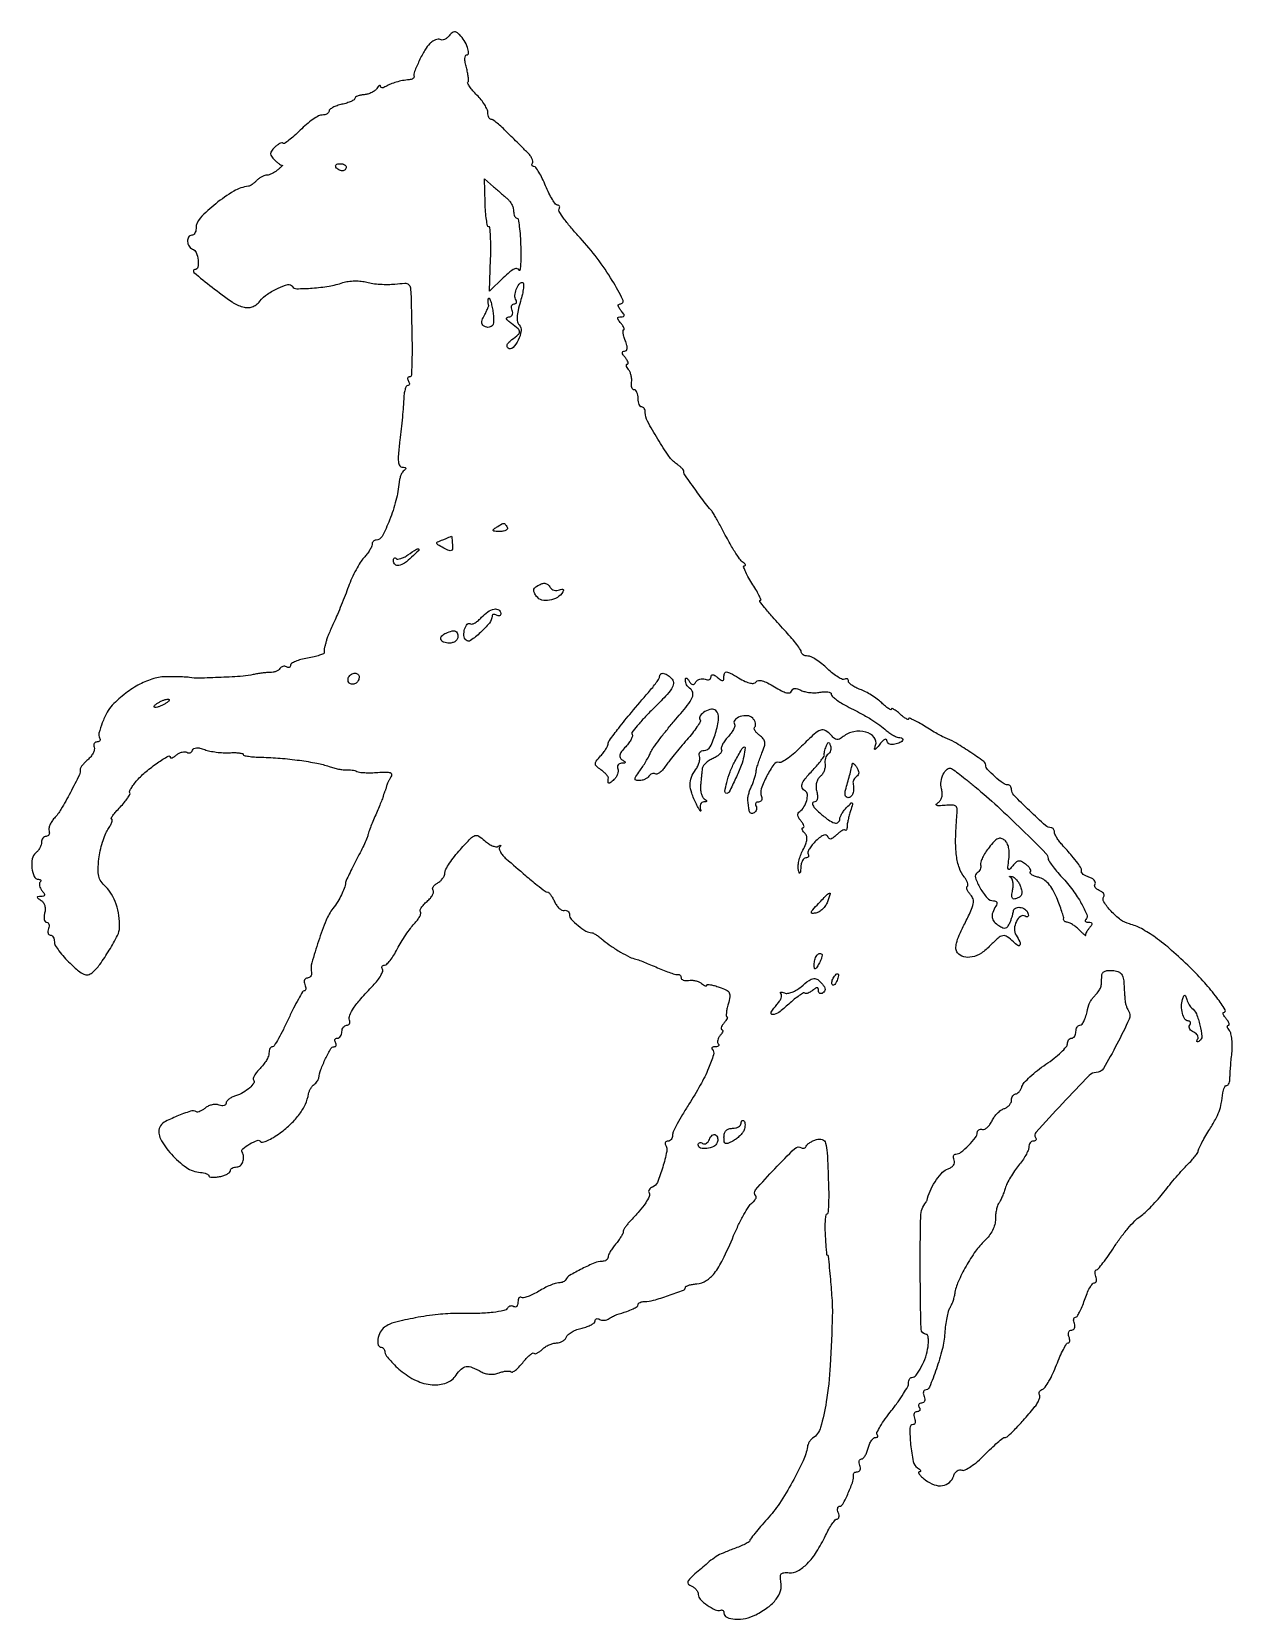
# Model space of a CAD drawing. Extents: x 1 to 280, y 1 to 370.
import ezdxf

# ---------------------------------------------------------------- set-up
doc = ezdxf.new("R2010")
doc.units = 0

msp = doc.modelspace()

# ---------------------------------------------------------------- linework, layer by layer
for points in [[(97.986001, 369.483132, -0.052222), (97.455832, 368.965199, -0.065677), (96.866872, 368.613592, -0.07943), (96.311561, 368.472674, -0.162294), (95.879022, 368.574768, 0.165593), (95.428063, 368.678156, 0.067941), (94.810147, 368.527915, 0.05705), (94.131831, 368.167708, 0.045847), (93.496212, 367.639069, 0.0636), (92.333831, 366.136308, 0.020788), (91.013347, 363.659299, 0.01692), (89.906554, 361.142902, 0.140963), (89.782963, 359.916667, -0.202333), (89.731439, 359.685873, -0.096799), (89.506905, 359.472943, -0.071526), (89.143895, 359.309493, -0.047545), (88.694444, 359.225268, 0.021959), (87.11258, 359.011796, 0.025358), (85.630961, 358.666827, 0.027466), (84.31873, 358.210923, 0.0423), (83.25, 357.662863, -0.046254), (82.769423, 357.421188, -0.099257), (82.362689, 357.349003, -0.174648), (82.09682, 357.451521, -0.212629), (81.984687, 357.690983, 0.219836), (81.899169, 357.867248, 0.313543), (81.731627, 357.880448, 0.092755), (81.463991, 357.648529, 0.026638), (81.14471, 357.199905, -0.090949), (80.672675, 356.68981, -0.046793), (79.927784, 356.233917, -0.044405), (79.047441, 355.895552, -0.050796), (78.160023, 355.737101, 0.030822), (77.332652, 355.623197, 0.046193), (76.634507, 355.414289, 0.057029), (76.147573, 355.150163, 0.244678), (76, 354.866651, -0.258718), (75.826119, 354.5531, -0.032679), (75.11875, 354.173254, -0.031699), (74.1494, 353.803864, -0.021128), (73, 353.5, 0.027524), (71.850988, 353.180468, 0.039605), (70.88125, 352.764234, 0.04518), (70.193748, 352.31879, 0.230346), (70, 351.920545, -0.16954), (69.877389, 351.569338, -0.094514), (69.53, 351.27041, -0.075132), (69.012041, 351.068256, -0.055589), (68.4, 351, 0.12661), (67.564307, 350.784937, 0.024774), (66.232083, 349.962083, 0.024856), (64.736764, 348.81933, 0.020792), (63.266667, 347.466667, -0.01291), (61.877061, 346.147028, -0.021246), (60.628571, 345.113929, -0.016697), (59.595477, 344.383549, -0.355821), (59.247619, 344.419048, 0.254452), (58.95944, 344.504125, 0.062934), (58.477946, 344.335446, 0.049001), (57.901251, 343.973415, 0.031733), (57.309524, 343.452381, 0.032963), (56.559139, 342.595948, 0.164868), (56.357143, 342, 0.164868), (56.559139, 341.404052, 0.032963), (57.309524, 340.547619, 0.018816), (57.893657, 340.005869, 0.027943), (58.447193, 339.581324, 0.026808), (58.914822, 339.297954, 0.249878), (59.142926, 339.297619, -0.820687), (59.165696, 339.269725, -0.026776), (58.985173, 339.073363, -0.011248), (58.603611, 338.716929, -0.004616), (58.070844, 338.25, -0.033457), (57.433011, 337.771614, -0.030684), (56.718859, 337.367188, -0.032064), (56.035891, 337.086595, -0.081608), (55.50887, 337, 0.085046), (54.994991, 336.911956, 0.036998), (54.358543, 336.632812, 0.035236), (53.710151, 336.228346, 0.039325), (53.15, 335.75, -0.022328), (52.620054, 335.265383, -0.024054), (52.061563, 334.842573, -0.024506), (51.550771, 334.528769, -0.095984), (51.2, 334.416206, 0.10367), (47.829019, 333.277576, 0.036331), (43.601655, 330.354504, 0.033526), (39.955566, 326.994209, 0.192097), (39, 324.59879, -0.060662), (38.925551, 323.987407, -0.079313), (38.70625, 323.469645, -0.097302), (38.381402, 323.122988, -0.157245), (38, 323, 0.265549), (37.275167, 322.585837, 0.147469), (37.025959, 321.566308, 0.120469), (37.370497, 320.423748, 0.181036), (38.171326, 319.776225, -0.219206), (39.029296, 318.971579, -0.067772), (39.479399, 317.212775, -0.078158), (39.412115, 315.564466, -0.35768), (38.723997, 315, 0.698062), (38.49016, 314.363253, 0.010816), (42.753533, 310.899634, 0.012239), (47.398446, 307.468956, 0.090604), (49.887832, 306.324355, 0.057488), (51.06717, 306.163685, 0.086167), (52.092102, 306.320008, 0.084991), (53.014259, 306.815242, 0.054466), (53.887832, 307.664415, -0.06893), (55.673044, 309.302407, -0.044147), (58.123539, 310.694232, -0.043411), (60.425871, 311.512635, -0.329169), (61.432562, 311.109117, 0.262547), (62.455755, 310.545195, 0.015833), (66.092776, 310.696038, 0.023621), (69.987143, 311.166987, 0.038271), (73.222008, 311.972626, -0.047454), (74.471965, 312.259697, -0.028947), (75.983546, 312.370292, -0.028855), (77.508376, 312.305392, -0.044798), (78.800594, 312.057189, 0.035856), (80.157297, 311.771393, 0.018127), (81.896531, 311.597437, 0.017907), (83.714174, 311.547208, 0.025399), (85.328586, 311.642519, -0.016606), (87.624946, 311.818645, -0.175599), (88.507319, 311.541519, -0.202652), (88.940538, 310.783024, -0.023113), (89.08716, 308.773553, -0.001947), (89.304931, 299.192644, -0.009983), (89.298902, 293.875075, -0.008881), (89.16569, 290.448881, -0.397651), (88.690983, 290.000205, 0.157829), (88.435439, 289.917409, 0.191211), (88.301162, 289.70631, 0.127019), (88.321874, 289.383189, 0.059289), (88.5, 289, -0.059279), (88.678129, 288.616825, -0.127038), (88.698838, 288.29375, -0.191272), (88.564558, 288.082721, -0.157823), (88.309017, 288, 0.288587), (87.98823, 287.798029, 0.042239), (87.702707, 287.045313, 0.03696), (87.485247, 285.995436, 0.023447), (87.381049, 284.75, -0.010786), (87.28398, 283.082746, -0.003485), (87.069822, 280.61875, -0.003474), (86.79345, 277.881195, -0.003893), (86.488592, 275.25, 0.0081), (86.136133, 271.966579, 0.047337), (86.142843, 270.231289, 0.123172), (86.464109, 269.333321, 0.247662), (87.107544, 268.984687, -0.043244), (87.621308, 268.934472, -0.230148), (87.841907, 268.771496, -0.300946), (87.817645, 268.535754, -0.062572), (87.5, 268.234687, 0.092536), (87.103489, 267.811293, 0.040358), (86.74147, 267.128314, 0.038131), (86.463988, 266.319547, 0.041406), (86.322026, 265.5, -0.041378), (85.580826, 261.219626, -0.031098), (84.093367, 256.675542, -0.025372), (82.337901, 252.840306, -0.279669), (80.953083, 252, 0.10851), (80.589467, 251.920148, 0.099704), (80.279968, 251.693967, 0.095459), (80.072432, 251.355928, 0.090311), (80, 250.958187, -0.111648), (79.879682, 250.426078, -0.026796), (79.444284, 249.625914, -0.026204), (78.832329, 248.739636, -0.023335), (78.108199, 247.885763, 0.047545), (77.264397, 246.787253, 0.017027), (76.271994, 245.077607, 0.016714), (75.304534, 243.117334, 0.018993), (74.513859, 241.177577, -0.005371), (73.743995, 239.131103, -0.003782), (72.836239, 236.845913, -0.003817), (71.934521, 234.672772, -0.008001), (71.193612, 233, 0.003979), (70.562194, 231.604844, 0.00507), (70.003239, 230.307812, 0.003995), (69.554998, 229.213522, 0.041733), (69.412952, 228.75, -0.008031), (69.333019, 228.408627, -0.004624), (69.226362, 228, -0.004619), (69.111629, 227.591489, -0.007699), (69.006579, 227.25, 0.030665), (68.919925, 226.914172, 0.020959), (68.861301, 226.524443, 0.021177), (68.836427, 226.142556, 0.039488), (68.853842, 225.833212, -0.33197), (68.690328, 225.538036, -0.022992), (67.751035, 225.165154, -0.025455), (66.488424, 224.80068, -0.015691), (64.972263, 224.495314, 0.022346), (63.450327, 224.167657, 0.033835), (62.166852, 223.736076, 0.036234), (61.237197, 223.270304, 0.264389), (61, 222.853085, -0.111229), (60.926892, 222.528513, -0.183439), (60.726548, 222.336235, -0.159393), (60.424867, 222.310261, -0.08101), (60.069098, 222.457295, 0.101427), (59.668863, 222.604033, 0.098476), (59.238692, 222.583771, 0.097365), (58.84512, 222.399684, 0.0967), (58.549408, 222.079944, -0.107702), (58.198743, 221.716969, -0.052426), (57.625298, 221.416009, -0.048546), (56.935854, 221.216605, -0.050549), (56.23031, 221.157545, 0.024022), (55.413587, 221.132597, 0.01162), (54.373117, 221.026299, 0.011495), (53.291989, 220.865072, 0.016203), (52.337748, 220.668229, -0.042336), (49.948696, 220.304199, -0.005593), (44.832101, 220.020424, -0.005202), (39.692931, 219.846571, -0.049324), (37.5, 220.011691, 0.031683), (36.884459, 220.079909, 0.003898), (35.532188, 220.132993, 0.004598), (33.922982, 220.168792, 0.003784), (32.205322, 220.178202, 0.070078), (29.132892, 219.738903, 0.049885), (25.901028, 218.441932, 0.044645), (22.641707, 216.350273, 0.034418), (19.488337, 213.536248, 0.0699), (18.284893, 211.89887, 0.03136), (17.16547, 209.467962, 0.026477), (16.379671, 207.063835, 0.207019), (16.546313, 205.925064, -0.101131), (16.675837, 205.572421, -0.177619), (16.614525, 205.271738, -0.167561), (16.368418, 205.070249, -0.088732), (15.975684, 205, 0.120535), (15.57427, 204.901805, 0.143746), (15.294276, 204.632813, 0.127682), (15.183828, 204.227294, 0.085447), (15.260148, 203.75, -0.142889), (15.287243, 203.150726, -0.057686), (15.000768, 202.375372, -0.050786), (14.476618, 201.558791, -0.044711), (13.777796, 200.825736, 0.019593), (13.055496, 200.140435, 0.026812), (12.465236, 199.465927, 0.025874), (12.05096, 198.877633, 0.192557), (11.990463, 198.547694, -0.166378), (11.827589, 197.307895, -0.006656), (9.72263, 193.201401, -0.011452), (7.530585, 189.281481, -0.054363), (5.994773, 187.224764, 0.043276), (5.394935, 186.457484, 0.046368), (4.951822, 185.615328, 0.051316), (4.716798, 184.825292, 0.127778), (4.757191, 184.228428, -0.082323), (4.831692, 183.759241, -0.124368), (4.728154, 183.360851, -0.143501), (4.463406, 183.096837, -0.12539), (4.083333, 183, 0.126332), (3.670183, 182.893919, 0.100771), (3.318229, 182.595343, 0.089881), (3.08165, 182.148714, 0.077113), (3, 181.622445, -0.080281), (2.901476, 181.012775, -0.044219), (2.600466, 180.317963, -0.042648), (2.160335, 179.649743, -0.052646), (1.639886, 179.116095, 0.176777), (0.849394, 177.76115, 0.070868), (0.769471, 175.584062, 0.078058), (1.285265, 173.649853, 0.296887), (2.283244, 173, -0.066038), (2.638809, 172.952833, -0.194817), (2.831585, 172.806715, -0.240493), (2.845579, 172.59298, -0.094973), (2.675343, 172.342009, 0.171918), (2.507446, 171.989854, 0.082297), (2.537806, 171.483088, 0.066538), (2.753708, 170.904134, 0.050768), (3.131121, 170.342009, -0.027106), (3.627256, 169.673592, -0.1956), (3.704551, 169.288336, -0.29649), (3.484157, 169.058664, -0.054651), (2.872445, 168.984687, 0.017616), (2.14425, 168.950885, 0.397246), (2.015443, 168.807797, 0.240243), (2.132929, 168.590104, 0.009968), (2.893399, 168.087045, -0.104575), (3.409145, 167.58405, -0.078677), (3.74213, 166.862745, -0.071274), (3.857158, 166.003998, -0.061735), (3.737018, 165.102358, 0.043732), (3.600118, 164.296959, 0.074637), (3.646414, 163.617568, 0.112001), (3.858701, 163.166769, 0.23088), (4.200608, 163, -0.17526), (4.538389, 162.877849, -0.149307), (4.747217, 162.559375, -0.1042), (4.784309, 162.074222, -0.058834), (4.638374, 161.5, 0.055937), (4.488865, 160.925634, 0.100118), (4.516384, 160.440625, 0.147206), (4.710807, 160.122486, 0.184534), (5.031385, 160, -0.158967), (5.400829, 159.879496, -0.096952), (5.715469, 159.539649, -0.078723), (5.92793, 159.03216, -0.059911), (6, 158.432848, 0.13284), (6.220762, 157.616579, 0.025289), (7.070267, 156.316654, 0.025381), (8.2486, 154.859974, 0.020942), (9.643464, 153.429467, 0.01369), (11.644357, 151.643305, 0.074408), (12.877934, 150.882167, 0.152031), (13.840642, 150.783098, 0.12401), (14.77947, 151.231939, 0.06378), (16.585517, 153.167941, 0.019765), (18.785103, 156.497769, 0.017377), (20.69714, 159.920094, 0.109883), (21.199163, 161.839225, 0.047352), (21.04381, 164.530269, 0.044945), (20.386086, 167.193407, 0.047438), (19.321311, 169.53508, 0.074941), (17.951886, 171.259452, -0.052883), (16.881639, 172.491825, -0.092804), (16.32747, 173.71837, -0.070268), (16.171283, 175.291203, -0.020137), (16.371379, 177.738074, -0.024066), (16.696676, 179.63328, -0.019977), (17.218934, 181.61195, -0.020438), (17.845098, 183.388429, -0.050115), (18.483898, 184.615769, 0.019708), (19.033308, 185.531017, 0.039518), (19.378602, 186.299632, 0.063517), (19.494446, 186.826657, 0.440677), (19.335962, 187, -0.563496), (19.229449, 187.175888, -0.033281), (19.627868, 187.828179, -0.024927), (20.33995, 188.736832, -0.01236), (21.32691, 189.819333, 0.016127), (22.328157, 190.934255, 0.026199), (23.09541, 191.949632, 0.024198), (23.602012, 192.782778, 0.332315), (23.554313, 193.112354, -0.307738), (23.492743, 193.435428, -0.030571), (23.868866, 194.176083, -0.030165), (24.477649, 195.082722, -0.018932), (25.290312, 196.06838, -0.036001), (27.379079, 198.099764, -0.023609), (30.047759, 200.138177, -0.019112), (32.490452, 201.693084, -0.579034), (33, 201.400608, 0.38181), (33.125139, 201.260622, 0.12079), (33.427757, 201.299733, 0.05612), (33.896728, 201.54452, 0.024889), (34.456195, 201.963645, -0.052706), (35.084341, 202.381871, -0.058121), (35.766161, 202.643179, -0.066022), (36.397055, 202.717984, -0.13576), (36.870785, 202.579859, 0.102016), (37.263716, 202.436319, 0.124264), (37.652287, 202.475441, 0.124282), (37.975697, 202.694285, 0.102064), (38.185387, 203.056161, -0.180715), (38.507207, 203.45468, -0.120499), (39.074864, 203.626589, -0.073447), (39.90959, 203.549231, -0.028614), (41.020797, 203.210048, 0.037293), (42.203005, 202.871485, 0.019052), (43.726422, 202.615833, 0.01882), (45.324498, 202.470763, 0.026786), (46.75, 202.471712, -0.016576), (47.996088, 202.497977, -0.02741), (49.045832, 202.427666, -0.026445), (49.830062, 202.289361, -0.348198), (50.001769, 202.074056, 0.350992), (50.187334, 201.843737, 0.016014), (51.250936, 201.644192, 0.020784), (52.622975, 201.490061, 0.012682), (54.251769, 201.41681, -0.015356), (58.611673, 201.197369, -0.013672), (63.122998, 200.706687, -0.013979), (67.178361, 200.037084, -0.037466), (70, 199.266823, 0.020401), (71.067187, 198.936012, 0.017849), (72.20625, 198.676387, 0.018216), (73.252654, 198.516122, 0.049809), (74, 198.504154, -0.033558), (74.645561, 198.514763, -0.026023), (75.344939, 198.442688, -0.026646), (75.992871, 198.305936, -0.055759), (76.472131, 198.118564, 0.094362), (77.072551, 197.935511, 0.015102), (78.301125, 197.840038, 0.016248), (79.773106, 197.818164, 0.013611), (81.333373, 197.888199, -0.012375), (83.306582, 197.981656, -0.089212), (84.243232, 197.834942, -0.303932), (84.535746, 197.448032, -0.156815), (84.376554, 196.834501, 0.015827), (84.042428, 196.268549, 0.014936), (83.7379, 195.671697, 0.015085), (83.500125, 195.12724, 0.0492), (83.390313, 194.75, -0.016919), (83.318335, 194.426269, -0.012512), (83.217779, 194.073438, -0.012677), (83.105872, 193.744589, -0.027578), (83, 193.5, 0.022074), (82.890964, 193.255514, 0.009983), (82.768871, 192.926562, 0.009862), (82.653623, 192.573729, 0.013299), (82.564242, 192.25, -0.03289), (82.413176, 191.776034, -0.002767), (81.936835, 190.582876, -0.00367), (81.34975, 189.165586, -0.002828), (80.689242, 187.627876, 0.005576), (80.042178, 186.098339, 0.007633), (79.496215, 184.706413, 0.005227), (79.070367, 183.53279, 0.084607), (79, 183.119919, -0.105714), (78.909571, 182.696996, -0.00437), (78.260044, 181.280859, -0.00742), (77.44609, 179.611278, -0.005183), (76.481, 177.752158, 0.004522), (75.508185, 175.884191, 0.006222), (74.670137, 174.18695, 0.004115), (73.998151, 172.752042, 0.072175), (73.853681, 172.260115, -0.047257), (73.523178, 170.88574, -0.031101), (72.900411, 169.38191, -0.028024), (72.012433, 167.797528, -0.021815), (70.880152, 166.179175, 0.067554), (69.352501, 163.506186, 0.015145), (67.529241, 158.572998, 0.012743), (65.987549, 153.558031, 0.111586), (65.870864, 151.25, -0.091414), (65.865815, 150.772926, -0.112676), (65.685931, 150.367188, -0.119935), (65.358687, 150.096909, -0.113387), (64.936848, 150, 0.150969), (64.545942, 149.879218, 0.152481), (64.293161, 149.559375, 0.11579), (64.226887, 149.073739, 0.067976), (64.361626, 148.5, -0.040462), (64.530449, 147.924891, -0.075045), (64.557054, 147.440238, -0.12222), (64.444747, 147.120928, -0.252023), (64.218615, 146.998682, 0.261591), (63.832828, 146.781086, 0.007465), (62.839904, 145.088763, 0.013331), (61.722905, 142.989593, 0.008554), (60.534249, 140.498682, -0.009342), (59.340866, 138.00797, -0.014468), (58.209315, 135.908988, -0.008696), (57.202222, 134.231784, -0.258713), (56.784249, 134, 0.184133), (56.484867, 133.885879, 0.090415), (56.230373, 133.559375, 0.070284), (56.057901, 133.073981, 0.050311), (56, 132.5, -0.097889), (55.857757, 131.780409, -0.034092), (55.388021, 130.828646, -0.032313), (54.713933, 129.824552, -0.032403), (53.916667, 128.916667, 0.024282), (53.157078, 128.079487, 0.038664), (52.602679, 127.287946, 0.045555), (52.294213, 126.637225, 0.292165), (52.369048, 126.297619, -0.347795), (52.456988, 125.542791, -0.071792), (51.536465, 124.442727, -0.055165), (49.993188, 123.339884, -0.050772), (48.20336, 122.564544, 0.040178), (47.360157, 122.22026, 0.050085), (46.647237, 121.765267, 0.05854), (46.15585, 121.274197, 0.168769), (46, 120.825624, -0.186712), (45.867096, 120.482124, -0.146653), (45.522143, 120.274776, -0.099185), (44.996185, 120.247261, -0.055294), (44.373252, 120.410264, 0.085871), (43.638021, 120.555545, 0.056284), (42.77582, 120.478879, 0.054778), (41.924386, 120.205596, 0.06828), (41.219557, 119.767253, -0.029797), (40.591229, 119.306093, -0.039248), (39.965986, 118.968474, -0.04379), (39.426631, 118.78425, -0.188155), (39.096305, 118.827552, 0.204982), (37.695559, 118.965189, 0.022078), (34.567941, 117.821517, 0.022907), (31.554502, 116.400938, 0.18147), (30.548938, 115.266934, 0.218643), (30.722788, 112.558622, 0.059418), (33.255389, 108.960454, 0.05827), (36.745322, 105.88482, 0.133481), (40.022775, 104.723331, -0.030854), (40.780126, 104.619017, -0.046234), (41.41919, 104.427639, -0.057093), (41.864872, 104.185645, -0.244532), (42, 103.925868, 0.335389), (42.165221, 103.707262, 0.052111), (42.734375, 103.608232, 0.040585), (43.541512, 103.618713, 0.023698), (44.5, 103.755249, 0.032131), (45.457315, 104.002879, 0.045349), (46.265625, 104.352275, 0.054081), (46.829997, 104.743952, 0.21734), (47, 105.116577, -0.166053), (47.115097, 105.453586, -0.095371), (47.440625, 105.740495, -0.07631), (47.926261, 105.934424, -0.056963), (48.5, 106, 0.189372), (49.323234, 106.323392, 0.119365), (49.900504, 107.195775, 0.102478), (50.067436, 108.357463, 0.110217), (49.75, 109.456953, -0.360083), (49.903984, 110.254852, -0.04232), (51.507663, 111.362152, -0.042197), (53.277479, 112.185362, -0.356059), (54.050802, 111.917801, 0.332784), (54.507176, 111.738313, 0.037575), (55.62098, 112.135969, 0.033687), (57.034429, 112.881523, 0.020344), (58.604833, 113.940779, 0.031443), (61.165608, 116.084422, 0.045065), (63.118461, 118.306949, 0.050687), (64.467278, 120.611412, 0.061262), (65.221592, 123, -0.048214), (65.401693, 123.626629, -0.036897), (65.711968, 124.268973, -0.037861), (66.096574, 124.83184, -0.069094), (66.5, 125.213525, 0.042013), (66.890134, 125.54462, 0.037466), (67.236001, 125.94848, 0.039421), (67.491522, 126.361065, 0.087127), (67.601281, 126.713525, -0.057526), (68.091974, 128.692941, -0.024017), (69.179465, 131.223022, -0.016168), (70.421937, 133.57327, -0.269278), (71.156842, 134, 0.124452), (71.4729, 134.079906, 0.188425), (71.654136, 134.29375, 0.149215), (71.66525, 134.617439, 0.073042), (71.5, 135, -0.082592), (71.343488, 135.3821, -0.161196), (71.3746, 135.70625, -0.182303), (71.586039, 135.921712, -0.108972), (71.940983, 136, 0.140337), (72.344827, 136.115626, 0.099915), (72.688914, 136.440625, 0.085131), (72.920655, 136.926682, 0.06887), (73, 137.5, -0.070529), (73.081267, 138.073262, -0.086171), (73.318229, 138.559375, -0.100211), (73.670216, 138.884375, -0.137303), (74.083333, 139, 0.122198), (74.464269, 139.09451, 0.142928), (74.730748, 139.353068, 0.125995), (74.836926, 139.742954, 0.08444), (74.766022, 140.201934, -0.180108), (74.805853, 141.351137, -0.051595), (75.665161, 142.946238, -0.031983), (77.357477, 145.121448, -0.009096), (80.257093, 148.27597, 0.024469), (81.27192, 149.450498, 0.035403), (82.037994, 150.587559, 0.038465), (82.497609, 151.550787, 0.234642), (82.448076, 152.084016, -0.090282), (82.311048, 152.43367, -0.169015), (82.353377, 152.73093, -0.176388), (82.568316, 152.929288, -0.099355), (82.920659, 153, 0.200131), (83.435803, 153.214796, 0.027644), (84.222126, 154.101562, 0.02815), (85.076364, 155.313759, 0.020401), (85.892594, 156.75, -0.016413), (86.781025, 158.342719, -0.012501), (87.853338, 160.028106, -0.01268), (88.939092, 161.558643, -0.028774), (89.852701, 162.643551, 0.027185), (90.585721, 163.508421, 0.04232), (91.107893, 164.333715, 0.051458), (91.377034, 165.014046, 0.27119), (91.279459, 165.387208, -0.284771), (91.19537, 165.745465, -0.059064), (91.484887, 166.35678, -0.045741), (92.044072, 167.089745, -0.028312), (92.821489, 167.845178, 0.034298), (93.589499, 168.609542, 0.054225), (94.121849, 169.369817, 0.073137), (94.361948, 170.014519, 0.254248), (94.240143, 170.426524, -0.212952), (94.104882, 170.779687, -0.122162), (94.240799, 171.223797, -0.082178), (94.644054, 171.698595, -0.048163), (95.25833, 172.124693, 0.057299), (95.92448, 172.604984, 0.052106), (96.488385, 173.238248, 0.055513), (96.87268, 173.921267, 0.100735), (97, 174.546809, -0.127262), (97.204352, 175.336688, -0.019585), (98.052298, 176.733825, -0.020797), (99.210675, 178.335167, -0.016721), (100.582292, 179.959408, -0.007468), (102.969255, 182.523447, -0.11556), (103.972091, 183.174919, -0.236071), (104.868327, 183.069, -0.042209), (106.233736, 181.996869, 0.040008), (107.106584, 181.305279, 0.05007), (108.017775, 180.819238, 0.058602), (108.833393, 180.590966, 0.170009), (109.401444, 180.694906, -0.018748), (109.796892, 180.900921, -0.230389), (109.962329, 180.899252, -0.457417), (109.990006, 180.790782, -0.03183), (109.768188, 180.511847, 0.242446), (109.648661, 180.062085, 0.071137), (109.90694, 179.371713, 0.053947), (110.466694, 178.567097, 0.035129), (111.268188, 177.766309, 0.001741), (115.76249, 173.89357, 0.0076), (118.464324, 171.651969, 0.006762), (120.312562, 170.20613, 0.164027), (120.923996, 170, -0.210632), (121.217024, 169.870827, -0.028704), (121.6497, 169.339063, -0.02898), (122.11348, 168.611792, -0.020688), (122.549471, 167.75, 0.046121), (123.030871, 166.907603, 0.057552), (123.628916, 166.234375, 0.068691), (124.24719, 165.81832, 0.16609), (124.7866, 165.75, -0.103893), (125.249303, 165.748217, -0.121342), (125.643564, 165.556598, -0.119998), (125.906714, 165.201709, -0.100129), (126, 164.740547, 0.192691), (126.416821, 163.699129, 0.032771), (128.021026, 162.222999, 0.035129), (129.850912, 160.949239, 0.122637), (131.21758, 160.535731, -0.112347), (131.608929, 160.425943, -0.017937), (132.298157, 160.019205, -0.019084), (133.088013, 159.470483, -0.015693), (133.888474, 158.82752, 0.02713), (135.699712, 157.439571, 0.017944), (137.915917, 156.038611, 0.017114), (140.057991, 154.886096, 0.064076), (141.5, 154.389895, -0.038892), (142.099248, 154.216812, -0.004699), (143.38125, 153.722041, -0.005562), (144.895166, 153.101779, -0.004553), (146.5, 152.40603, 0.010045), (148.086792, 151.738711, 0.013663), (149.545312, 151.205188, 0.010522), (150.769268, 150.823472, 0.131774), (151.25, 150.814227, -0.123142), (151.535629, 150.813588, -0.131163), (151.779687, 150.677671, -0.116645), (151.943127, 150.422454, -0.084538), (152, 150.088484, 0.202269), (152.137069, 149.763518, 0.107343), (152.514062, 149.527884, 0.077157), (153.080053, 149.418592, 0.04932), (153.75, 149.460059, -0.057099), (154.511756, 149.495355, -0.041251), (155.353125, 149.367999, -0.041854), (156.143643, 149.109235, -0.068059), (156.75, 148.74913, 0.026562), (157.230206, 148.407245, 0.059787), (157.632812, 148.214666, 0.127987), (157.892117, 148.195927, 0.36173), (158, 148.325536, -0.42001), (158.167086, 148.489354, -0.032944), (158.855116, 148.430304, -0.029519), (159.794433, 148.229604, -0.016479), (160.911033, 147.881169, -0.028014), (162.553738, 147.203158, -0.1615), (163.221033, 146.559091, -0.16321), (163.367455, 145.647756, -0.028768), (162.980839, 143.933189, 0.016413), (162.697806, 142.808222, 0.028904), (162.54906, 141.861624, 0.030983), (162.523851, 141.164106, 0.40667), (162.69225, 141, -0.44064), (162.802351, 140.879592, -0.085961), (162.716865, 140.559375, -0.044498), (162.439351, 140.076157, -0.020622), (162, 139.5, 0.027963), (161.573717, 138.92363, 0.064878), (161.339608, 138.440625, 0.144806), (161.329078, 138.132287, 0.341777), (161.5, 138, -0.301415), (161.680843, 137.880088, -0.168576), (161.698909, 137.605785, -0.074889), (161.507117, 137.173696, -0.03138), (161.131121, 136.657991, 0.050768), (160.753708, 136.095866, 0.066538), (160.537806, 135.516912, 0.082297), (160.507446, 135.010146, 0.171918), (160.675343, 134.657991, -0.142069), (160.812436, 134.408911, -0.26049), (160.748382, 134.193285, -0.145465), (160.467073, 134.045585, -0.048683), (160, 134, 0.042531), (159.527382, 133.959726, 0.124005), (159.230181, 133.828153, 0.25633), (159.147554, 133.635637, 0.173964), (159.251679, 133.414988, -0.277747), (159.566689, 132.147317, -0.025697), (158.412286, 128.981447, -0.026804), (156.484716, 125.037855, -0.016365), (153.815724, 120.594964, 0.009599), (152.354335, 118.23521, 0.012705), (151.120869, 116.029449, 0.0101), (150.183436, 114.157501, 0.111476), (150, 113.344964, -0.077214), (149.920177, 112.831148, -0.089932), (149.688914, 112.395083, -0.100773), (149.344861, 112.103569, -0.126177), (148.940983, 112, 0.082437), (148.573977, 111.939077, 0.161022), (148.34017, 111.761959, 0.182416), (148.274989, 111.498265, 0.109189), (148.382791, 111.189649, -0.1927), (148.664467, 109.576221, -0.022201), (147.727578, 105.941769, -0.02168), (146.4759, 102.403722, -0.208182), (145.362153, 101.308729, 0.067503), (144.884883, 101.047246, 0.098081), (144.562296, 100.693421, 0.123185), (144.442981, 100.30575, 0.152929), (144.535917, 99.941886, -0.251971), (144.585723, 99.1115, -0.039809), (143.755021, 97.637958, -0.030533), (142.265238, 95.69426, -0.01214), (140, 93.209837, 0.022979), (139.425826, 92.552023, 0.026184), (138.940625, 91.871386, 0.026695), (138.594696, 91.258103, 0.11556), (138.5, 90.853849, -0.118544), (138.397424, 90.427278, -0.020352), (137.985938, 89.696231, -0.021176), (137.42, 88.861348, -0.017511), (136.75, 88.020989, 0.021768), (136.080132, 87.165967, 0.024412), (135.514063, 86.287127, 0.024711), (135.110214, 85.499906, 0.106547), (135, 84.988569, -0.142135), (134.890626, 84.611588, -0.099714), (134.58318, 84.290392, -0.084512), (134.123414, 84.074014, -0.067917), (133.58104, 84, 0.100251), (131.904787, 83.660495, 0.017012), (128.929245, 82.282537, 0.014253), (126.03413, 80.715135, 0.158266), (125.166667, 79.75, -0.127548), (124.938051, 79.462589, -0.05886), (124.522204, 79.220313, -0.052784), (123.998207, 79.055645, -0.049794), (123.440836, 79, 0.081644), (122.701757, 78.878507, 0.01877), (121.516352, 78.427724, 0.018912), (120.173436, 77.797565, 0.017456), (118.844823, 77.051825, -0.021376), (117.558014, 76.342752, -0.029267), (116.341273, 75.824915, -0.029279), (115.326891, 75.527379, -0.1976), (114.820653, 75.610842, 0.191459), (114.510204, 75.665808, 0.18492), (114.241067, 75.493749, 0.10929), (114.058859, 75.084149, 0.050253), (114, 74.5, -0.058083), (113.932583, 73.921598, -0.124827), (113.726548, 73.526266, -0.19093), (113.421868, 73.373537, -0.161617), (113.069098, 73.457295, 0.091579), (112.673153, 73.611289, 0.095876), (112.254952, 73.61008, 0.099489), (111.879595, 73.45474, 0.107034), (111.60476, 73.169506, -0.204842), (110.69834, 72.531762, -0.024111), (108.20794, 72.127766, -0.021941), (104.709461, 71.886931, -0.009269), (100, 71.857171, 0.029945), (95.386864, 71.637171, 0.019274), (90.087833, 70.857593, 0.016918), (85.2698, 69.788041, 0.095951), (82.90682, 68.665192, 0.113995), (81.913102, 67.506429, 0.081308), (81.374103, 65.877777, 0.112182), (81.463693, 64.524095, 0.331745), (82.166667, 64, -0.135435), (82.484451, 63.912314, -0.100364), (82.755208, 63.665821, -0.08681), (82.937438, 63.297117, -0.071583), (83, 62.862371, 0.158176), (83.19938, 62.247892, 0.020256), (84.069856, 61.144661, 0.022063), (85.24731, 59.887413, 0.016728), (86.642062, 58.612371, 0.067143), (90.265047, 56.274519, 0.089051), (94.047886, 55.262799, 0.110281), (97.336025, 55.712678, 0.160125), (99.608065, 57.524583, -0.057581), (100.789007, 58.940745, -0.157998), (101.948563, 59.49699, -0.130009), (103.364703, 59.319486, -0.033854), (105.447374, 58.31102, 0.060724), (106.397181, 57.912441, 0.052497), (107.463255, 57.728204, 0.051819), (108.558502, 57.769092, 0.055672), (109.594551, 58.035948, -0.03008), (110.479915, 58.31291, -0.038644), (111.321128, 58.453665, -0.042766), (112.011364, 58.455776, -0.177576), (112.383173, 58.283494, 0.32699), (112.746014, 58.227416, 0.045808), (113.424128, 58.66233, 0.037928), (114.241772, 59.40539, 0.022707), (115.1, 60.4, -0.019435), (115.952222, 61.400813, -0.032625), (116.751263, 62.162279, -0.036042), (117.411866, 62.637936, -0.34739), (117.733052, 62.600281, 0.248461), (118.029637, 62.509076, 0.0656), (118.516376, 62.670231, 0.050694), (119.097348, 63.028065, 0.033025), (119.690476, 63.547619, -0.053514), (120.380196, 64.103629, -0.038523), (121.25131, 64.573363, -0.039114), (122.161023, 64.894491, -0.065382), (122.96444, 65, 0.070914), (123.701129, 65.105011, 0.063545), (124.409387, 65.412926, 0.066831), (124.983462, 65.868189, 0.100447), (125.325442, 66.405704, -0.127386), (125.744432, 66.99283, -0.04368), (126.607505, 67.596397, -0.040032), (127.718784, 68.123569, -0.036696), (128.93243, 68.485159, 0.028652), (130.10725, 68.814722, 0.04091), (131.098901, 69.248742, 0.047181), (131.799175, 69.716219, 0.225689), (132, 70.138472, -0.12125), (132.079587, 70.461839, -0.187462), (132.29375, 70.64874, -0.151612), (132.617522, 70.663636, -0.074793), (133, 70.5, 0.097951), (133.474972, 70.322143, 0.060306), (134.073438, 70.296664, 0.057238), (134.697549, 70.418163, 0.064868), (135.25, 70.67567, -0.008607), (135.765234, 70.990514, -0.009205), (136.279687, 71.280238, -0.008839), (136.73028, 71.512996, -0.042019), (137, 71.619209, 0.008347), (139.344215, 72.364565, 0.027923), (140.841544, 72.963264, 0.041004), (141.753959, 73.483457, 0.247546), (142, 73.949965, -0.19611), (142.111676, 74.223742, -0.086517), (142.434744, 74.456135, -0.066416), (142.913522, 74.613918, -0.04646), (143.47998, 74.666667, 0.067863), (145.576724, 74.952564, 0.015082), (149.040995, 76.02873, 0.0078), (152.556957, 77.300047, 0.311594), (153, 77.941952, -0.286285), (153.158807, 78.196577, -0.037192), (153.780526, 78.445719, -0.034184), (154.63889, 78.654362, -0.021886), (155.657111, 78.783694, 0.119239), (157.868017, 79.516197, 0.090141), (159.768216, 81.241119, 0.050936), (161.718705, 84.407294, 0.012419), (164.25329, 90, -0.012149), (165.415989, 92.569258, -0.014783), (166.632893, 94.91342, -0.013364), (167.757607, 96.81067, -0.09293), (168.487746, 97.598877, 0.040549), (169.014551, 98.060315, 0.06526), (169.370477, 98.538302, 0.092572), (169.511814, 98.957621, 0.235696), (169.41285, 99.253816, -0.393878), (169.363951, 100.651851, -0.010785), (173.830292, 105.572468, -0.010869), (178.517092, 110.306854, -0.343164), (180.04547, 110.471898, 0.103759), (180.370183, 110.354546, 0.119335), (180.697492, 110.38657, 0.118081), (180.976426, 110.565417, 0.100122), (181.16459, 110.861585, -0.123166), (181.430487, 111.240804, -0.037129), (181.999464, 111.664401, -0.034713), (182.731916, 112.061069, -0.03154), (183.535714, 112.367191, -0.152277), (184.89678, 112.365276, -0.254495), (185.672515, 111.563265, -0.055325), (186.035667, 109.310066, -0.003134), (186.339386, 102.25, -0.008341), (186.395113, 99.4701, -0.013903), (186.337897, 97.129687, -0.007535), (186.209812, 95.229802, -0.390285), (185.960253, 95, 0.370963), (185.716534, 94.790325, 0.016707), (185.577803, 93.604687, 0.021186), (185.515349, 92.071202, 0.012732), (185.56476, 90.25, 0.00315), (185.672137, 88.428659, 0.005236), (185.788368, 86.895312, 0.001102), (185.906402, 85.562548, 0.387938), (185.974886, 85.5, -0.386503), (186.284374, 85.218749, -0.001373), (186.784126, 79.847894, -0.006694), (187.167136, 74.860623, -0.020974), (187.238789, 71.5, -0.009843), (186.766295, 59.784345, -0.024628), (185.833279, 51.277367, -0.030451), (184.512752, 45.354598, -0.178731), (182.656573, 42.829968, 0.067908), (182.25234, 42.476359, 0.041888), (181.878122, 41.96608, 0.041304), (181.587191, 41.38831, 0.057305), (181.433006, 40.829968, -0.069972), (180.437254, 37.549074, -0.018026), (177.922566, 32.603826, -0.019142), (174.914008, 27.638503, -0.037937), (172.096709, 24, 0.005485), (170.537626, 22.235752, 0.008251), (169.220883, 20.660573, 0.004036), (168.143384, 19.305259, 0.160144), (168.01562, 18.950888, -0.259956), (167.852594, 18.677118, -0.01364), (166.923025, 18.17198, -0.018669), (165.730218, 17.620368, -0.012213), (164.318082, 17.070378, 0.012557), (161.776125, 16.078334, 0.042226), (160.194677, 15.251789, 0.032587), (158.578122, 14.07027, 0.005307), (155.622786, 11.545853, 0.012229), (154.095457, 10.145677, 0.106648), (153.585085, 9.386473, 0.298191), (153.693047, 8.854514, 0.106541), (154.372786, 8.410443, -0.067033), (154.994909, 8.070355, -0.062407), (155.522006, 7.570584, -0.0666), (155.879025, 6.993913, -0.105727), (156, 6.428195, 0.199748), (156.46613, 5.307954, 0.043994), (158.100653, 3.947197, 0.04436), (159.96401, 2.886093, 0.178107), (161.25, 2.787548, -0.117793), (161.535675, 2.79942, -0.135018), (161.779687, 2.678103, -0.122888), (161.942922, 2.437675, -0.088203), (162, 2.116631, 0.300546), (162.662574, 1.113913, 0.086958), (164.560874, 0.670466, 0.066558), (167.050649, 0.862339, 0.066509), (169.403218, 1.701565, 0.038479), (172.239901, 3.450122, 0.071514), (174.172272, 5.331783, 0.092689), (175.177833, 7.306195, 0.119334), (175.276567, 9.333567, -0.035958), (175.130737, 10.574301, -0.192984), (175.350856, 11.204236, -0.197444), (175.941177, 11.499267, -0.037813), (177.164161, 11.496833, 0.147295), (179.227038, 11.947116, 0.071747), (181.391987, 13.595122, 0.053787), (183.569277, 16.346544, 0.028862), (185.663844, 20.142153, -0.016863), (186.429605, 21.612078, -0.024218), (187.21237, 22.853922, -0.021762), (187.925706, 23.783824, -0.218253), (188.356989, 23.988527, 0.210258), (188.635187, 24.115396, 0.136945), (188.793153, 24.437255, 0.088769), (188.796558, 24.924518, 0.04912), (188.638374, 25.5, -0.049738), (188.481179, 26.074655, -0.09073), (188.487648, 26.559375, -0.140365), (188.650344, 26.877129, -0.207574), (188.93356, 27, 0.280035), (189.700384, 27.466021, 0.015469), (190.967381, 30.104414, 0.020137), (192.036385, 32.808366, 0.131936), (192.143067, 34.25, -0.152933), (192.176043, 34.535431, -0.123379), (192.367204, 34.779688, -0.098205), (192.694425, 34.944034, -0.067518), (193.106989, 35, 0.158089), (193.480915, 35.121257, 0.151946), (193.719716, 35.440625, 0.112257), (193.77672, 35.926101, 0.06502), (193.638374, 36.5, -0.054716), (193.487355, 37.074426, -0.098337), (193.510787, 37.559375, -0.146126), (193.69906, 37.877397, -0.188712), (194.012333, 38, 0.2009), (194.420687, 38.170978, 0.053798), (194.867278, 38.734375, 0.045658), (195.2795, 39.542857, 0.033602), (195.589356, 40.5, -0.037473), (195.907343, 41.456942, -0.049424), (196.343363, 42.265625, -0.058811), (196.824534, 42.824588, -0.187803), (197.275075, 43, 0.062932), (197.635602, 43.045558, 0.18735), (197.834427, 43.188043, 0.245509), (197.854704, 43.396235, 0.100586), (197.693186, 43.640147, -0.324024), (197.61726, 44.114544, -0.016632), (198.408292, 45.558205, -0.02125), (199.549581, 47.311597, -0.013232), (201.02652, 49.270775, 0.012357), (202.548221, 51.282001, 0.016142), (203.83279, 53.197556, 0.013738), (204.796179, 54.83817, 0.126541), (205, 55.630628, -0.053499), (205.056216, 56.154518, -0.073275), (205.223089, 56.597747, -0.09305), (205.46965, 56.895313, -0.175081), (205.759453, 57, 0.23675), (206.76482, 57.504309, 0.038306), (207.970946, 59.409679, 0.039859), (209.001975, 61.794319, 0.050675), (209.541665, 64.129221, 0.022775), (209.630286, 65.229836, 0.038105), (209.591902, 66.157139, 0.046212), (209.451073, 66.818191, 0.327635), (209.202492, 67.001465, -0.40679), (207.920357, 68.256654, -0.004524), (207.73062, 81.544929, -0.006552), (207.832766, 94.517297, -0.170051), (209.041667, 97.75, 0.061453), (209.134777, 97.894631, 0.016174), (209.246482, 98.146875, 0.016172), (209.355881, 98.444535, 0.015951), (209.446359, 98.75, -0.049963), (210.244051, 100.895853, -0.038836), (211.510974, 103.041473, -0.03959), (212.946148, 104.779826, -0.124175), (214.224078, 105.57112, 0.066625), (214.953335, 105.914783, 0.09982), (215.455965, 106.404534, 0.118535), (215.67646, 106.9843, 0.124097), (215.603706, 107.590342, -0.059965), (215.467869, 108.129925, -0.105741), (215.5062, 108.585913, -0.149965), (215.707676, 108.885345, -0.171865), (216.031385, 109, 0.170256), (217.199339, 109.409576, 0.028505), (218.992949, 111.019729, 0.028569), (220.591969, 112.824127, 0.168571), (221, 114, -0.129467), (221.095124, 114.36121, -0.126206), (221.356436, 114.632813, -0.10956), (221.749924, 114.769958, -0.080249), (222.2134, 114.75, 0.166594), (222.753076, 114.818892, 0.068547), (223.372238, 115.237054, 0.057409), (223.971561, 115.913223, 0.045936), (224.454456, 116.75912, -0.048434), (224.977489, 117.664816, -0.039873), (225.696927, 118.518615, -0.041453), (226.492709, 119.199895, -0.079628), (227.241055, 119.576508, 0.068869), (227.913445, 119.897051, 0.066297), (228.48331, 120.391614, 0.071304), (228.868543, 120.977995, 0.110165), (229, 121.567388, -0.063255), (229.069574, 122.115135, -0.081274), (229.273955, 122.57917, -0.098356), (229.576944, 122.889674, -0.151536), (229.932612, 123, 0.154761), (230.330554, 123.126194, 0.062641), (230.755947, 123.514062, 0.0539), (231.142353, 124.08046, 0.045275), (231.425829, 124.75, -0.109283), (231.939537, 125.631362, -0.019571), (233.292499, 126.986599, -0.020308), (235.035277, 128.473966, -0.017113), (236.993217, 129.906507, 0.017059), (238.910851, 131.309239, 0.02336), (240.529257, 132.707003, 0.021305), (241.730825, 133.948374, 0.183649), (242, 134.656507, -0.072794), (242.07514, 135.169888, -0.087522), (242.29375, 135.605349, -0.100508), (242.618655, 135.896459, -0.133344), (243, 136, 0.148195), (243.381354, 136.115568, 0.098894), (243.70625, 136.440625, 0.082425), (243.925306, 136.926543, 0.064853), (244, 137.5, -0.056959), (244.065572, 138.073739, -0.076307), (244.25949, 138.559375, -0.095369), (244.54638, 138.884904, -0.166062), (244.883369, 139, 0.23014), (245.430137, 139.265742, 0.062946), (245.937309, 140.111325, 0.038132), (246.441613, 141.544662, 0.011736), (246.983632, 143.772915, -0.078123), (247.129468, 144.14772, -0.017695), (247.494606, 144.727044, -0.01791), (247.96869, 145.37238, -0.01654), (248.5, 146, 0.024536), (249.355418, 147.043866, 0.078898), (249.768966, 147.838278, 0.066591), (249.952051, 148.792767, 0.014133), (250, 150.488798, -0.135045), (250.171306, 151.111487, -0.140938), (250.635058, 151.546849, -0.097688), (251.413065, 151.769762, -0.041739), (252.5, 151.770691, -0.052414), (253.72162, 151.53916, -0.128247), (254.497167, 151.066714, -0.127156), (254.947141, 150.272737, -0.051103), (255.14806, 149.031892, 0.000481), (255.212216, 147.9526, 0.000398), (255.282572, 146.803118, 0.000402), (255.34877, 145.749214, 0.001081), (255.39806, 145, 0.035813), (255.490165, 144.343806, 0.024025), (255.684319, 143.611275, 0.024235), (255.942373, 142.916414, 0.043208), (256.22941, 142.378807, -0.256163), (256.378759, 140.397377, -0.014053), (253.545092, 134.596735, -0.013907), (250.390192, 128.960877, -0.264056), (248.697598, 128, 0.203466), (247.087988, 127.316711, 0.004123), (240.885461, 120.786216, 0.003208), (234.682813, 114.060821, 0.334762), (234.573393, 112.881247, -0.097506), (234.699583, 112.545158, -0.175036), (234.64696, 112.258866, -0.170529), (234.421614, 112.067263, -0.091968), (234.059017, 112, 0.133389), (233.655167, 111.89031, 0.100505), (233.311086, 111.581913, 0.087507), (233.079573, 111.120594, 0.072767), (233, 110.576725, -0.102055), (232.849291, 109.846046, -0.025169), (232.30582, 108.741187, -0.02471), (231.541377, 107.513384, -0.02251), (230.636833, 106.326725, 0.023515), (229.676367, 105.06144, 0.018022), (228.744824, 103.595976, 0.018343), (227.971508, 102.15833, 0.04052), (227.514444, 101, -0.014998), (227.167424, 99.969532, -0.014125), (226.752798, 98.940625, -0.014245), (226.333845, 98.050266, -0.046608), (225.987748, 97.5, 0.086622), (225.692803, 96.935915, 0.02684), (225.450086, 96.005941, 0.025944), (225.285961, 94.918184, 0.02586), (225.235137, 93.818097, -0.070157), (225.06662, 92.573148, -0.04714), (224.548313, 91.232214, -0.044644), (223.74623, 89.930645, -0.045502), (222.730403, 88.801111, 0.052228), (220.615181, 86.384669, 0.024662), (218.392225, 82.880806, 0.024361), (216.561875, 79.253532, 0.066346), (215.751817, 76.5, -0.025925), (215.571579, 75.635124, -0.018553), (215.284806, 74.689325, -0.018806), (214.943269, 73.806424, -0.037738), (214.596857, 73.144511, 0.074497), (214.250178, 72.344405, 0.016155), (213.909069, 70.873298, 0.016506), (213.622877, 69.12797, 0.01513), (213.442443, 67.316178, -0.04377), (212.842882, 63.516154, -0.023208), (211.476802, 58.944694, -0.014668), (209.859273, 54.725889, -0.301171), (208.781385, 54.003748, 0.251644), (208.555191, 53.880687, 0.121762), (208.442946, 53.560476, 0.074954), (208.469568, 53.075274, 0.040514), (208.638374, 52.5, -0.069008), (208.771857, 51.926317, -0.116977), (208.70238, 51.440625, -0.152575), (208.444764, 51.120613, -0.148627), (208.047972, 51, 0.095723), (207.65063, 50.923227, 0.173661), (207.406028, 50.70625, 0.171987), (207.353415, 50.381563, 0.093667), (207.5, 50, -0.093667), (207.646585, 49.618437, -0.171987), (207.593972, 49.29375, -0.173661), (207.34937, 49.076773, -0.095723), (206.952028, 49, 0.148627), (206.555236, 48.879387, 0.152575), (206.29762, 48.559375, 0.116977), (206.228143, 48.073683, 0.069008), (206.361626, 47.5, -0.047055), (206.522164, 46.92523, -0.086402), (206.525047, 46.440625, -0.13624), (206.376505, 46.122826, -0.219095), (206.109658, 46, 0.414533), (205.302394, 45.191856, 0.023796), (205.490761, 41.324814, 0.025387), (206.07238, 37.397284, 0.204978), (207.082141, 35.928072, -0.031116), (207.564262, 35.579118, -0.115963), (207.789754, 35.283221, -0.332462), (207.746025, 35.089173, -0.169003), (207.5, 34.993077, 0.43943), (207.344213, 34.810062, 0.129845), (207.498666, 34.424591, 0.049219), (208.045658, 33.822761, 0.019825), (208.899712, 33.110534, 0.077795), (210.948954, 31.990572, 0.122337), (212.934516, 31.788483, 0.147728), (214.529364, 32.530303, 0.134493), (215.518073, 34.056942, -0.071822), (215.840203, 34.722564, -0.091292), (216.317512, 35.208731, -0.107222), (216.871884, 35.442387, -0.138797), (217.419047, 35.392691, 0.212513), (218.162134, 35.431656, 0.029947), (219.516934, 36.22739, 0.029842), (221.092902, 37.426949, 0.021279), (222.711862, 38.94372, -0.008245), (224.286431, 40.497908, -0.012065), (225.726743, 41.808468, -0.007555), (226.962361, 42.84716, -0.172665), (227.391756, 43, 0.187592), (228.093206, 43.272772, 0.012324), (229.687869, 44.807948, 0.014389), (231.716079, 46.980801, 0.006322), (234.280173, 49.966581, 0.031978), (234.923234, 50.843047, 0.042445), (235.383369, 51.717865, 0.048592), (235.618581, 52.472183, 0.191991), (235.535917, 52.941886, -0.140273), (235.434089, 53.302998, -0.123468), (235.531039, 53.683358, -0.102871), (235.819631, 54.025786, -0.073753), (236.255744, 54.274473, 0.150896), (236.8499, 54.745716, 0.020006), (237.713229, 56.120546, 0.021707), (238.624714, 57.882919, 0.016656), (239.470141, 59.879257, -0.011913), (240.279352, 61.841706, -0.018285), (241.081417, 63.495782, -0.013113), (241.810225, 64.785702, -0.263422), (242.188756, 65, 0.24254), (242.425935, 65.122242, 0.126741), (242.548282, 65.440625, 0.078242), (242.528203, 65.925043, 0.042229), (242.361626, 66.5, -0.072198), (242.231944, 67.073832, -0.1207), (242.311402, 67.559635, -0.152772), (242.584311, 67.880009, -0.14144), (243, 68, 0.14144), (243.415689, 68.119991, 0.152772), (243.688598, 68.440365, 0.1207), (243.768056, 68.926168, 0.072198), (243.638374, 69.5, -0.045885), (243.476375, 70.074818, -0.084466), (243.469367, 70.559375, -0.134191), (243.611648, 70.877249, -0.224446), (243.871325, 71, 0.252459), (244.256424, 71.207681, 0.023149), (244.830153, 72.175, 0.025508), (245.435496, 73.467381, 0.017068), (246, 75, -0.019991), (246.574609, 76.53238, -0.029231), (247.210495, 77.825, -0.028828), (247.823671, 78.774809, -0.239396), (248.267048, 79, 0.189301), (248.579312, 79.122617, 0.145968), (248.766733, 79.440625, 0.098089), (248.7896, 79.925566, 0.054547), (248.638374, 80.5, -0.041292), (248.469808, 81.077775, -0.07361), (248.442946, 81.571242, -0.11523), (248.554288, 81.904965, -0.245557), (248.781385, 82.040397, 0.209263), (249.190624, 82.247623, 0.007729), (250.297278, 83.632937, 0.012902), (251.565226, 85.361849, 0.008578), (252.932753, 87.405082, -0.016844), (254.43545, 89.571917, -0.015814), (256.111264, 91.679974, -0.01601), (257.715525, 93.453603, -0.051211), (258.932753, 94.481247, 0.035045), (260.126573, 95.424872, 0.014033), (261.627121, 96.871199, 0.013805), (263.163284, 98.526373, 0.016948), (264.5, 100.157168, -0.008269), (265.831375, 101.840197, -0.006164), (267.353125, 103.653753, -0.006234), (268.830372, 105.328142, -0.014068), (270, 106.55008, 0.013786), (270.957895, 107.549688, 0.018404), (271.767343, 108.511249, 0.015802), (272.375146, 109.342572, 0.149042), (272.505849, 109.759475, -0.111711), (272.614814, 110.224019, -0.007459), (273.235457, 111.452476, -0.010456), (274.034963, 112.903366, -0.007622), (274.981409, 114.482997, 0.012336), (276.495907, 117.06564, 0.037779), (277.341745, 118.909095, 0.042133), (277.851299, 120.747128, 0.018435), (278.227918, 123.25, -0.038803), (278.356804, 123.919964, -0.054456), (278.58052, 124.485938, -0.06815), (278.858436, 124.87414, -0.206196), (279.150655, 125, 0.220255), (279.428764, 125.128756, 0.076881), (279.665083, 125.514063, 0.058586), (279.827589, 126.079914, 0.039528), (279.883747, 126.75, -0.014089), (279.914301, 127.681961, -0.003776), (280.01577, 129.160938, -0.003823), (280.156653, 130.840235, -0.003943), (280.321891, 132.5, 0.025511), (280.413041, 134.122992, 0.028239), (280.332358, 135.692187, 0.029266), (280.111417, 137.008068, 0.112752), (279.753551, 137.75, -0.034935), (279.422056, 138.230268, -0.083738), (279.267214, 138.632812, -0.18174), (279.308371, 138.888773, -0.269186), (279.5, 139, 0.341777), (279.670922, 139.132287, 0.144806), (279.660392, 139.440625, 0.064878), (279.426283, 139.92363, 0.027963), (279, 140.5, -0.024147), (278.566948, 141.076276, -0.054052), (278.310412, 141.559375, -0.114768), (278.26261, 141.872228, -0.391861), (278.400608, 142, 0.588085), (278.748652, 142.625781, 0.021403), (276.832874, 145.435382, 0.02214), (273.990176, 148.911248, 0.016807), (270.585693, 152.468861, 0.01357), (266.28309, 156.450235, 0.02435), (262.514259, 159.441083, 0.029829), (259.232908, 161.509672, 0.064322), (256.458263, 162.599831, -0.099002), (254.40316, 163.575545, -0.045573), (252.18941, 165.563495, -0.043861), (250.520295, 167.712629, -0.289245), (250.507881, 169.012752, 0.192807), (250.567722, 169.355931, 0.1145), (250.389771, 169.737568, 0.082637), (249.991734, 170.102165, 0.052616), (249.430874, 170.388152, -0.064228), (248.878173, 170.686293, -0.095059), (248.500551, 171.084969, -0.122164), (248.354398, 171.517852, -0.160369), (248.451139, 171.920941, 0.205567), (248.511716, 172.327002, 0.119873), (248.273484, 172.767257, 0.082658), (247.756164, 173.178156, 0.049785), (247.034834, 173.488944, -0.03387), (246.287707, 173.783072, -0.051932), (245.693896, 174.144312, -0.067661), (245.324299, 174.513921, -0.245626), (245.270313, 174.831178, 0.207123), (245.204322, 175.521508, 0.030787), (244.438299, 176.728988, 0.021711), (243.0717, 178.452879, 0.00581), (240.75, 181.071676, -0.023498), (240.080159, 181.883325, -0.026086), (239.514062, 182.727305, -0.026712), (239.111841, 183.490098, -0.108381), (239, 184, 0.073421), (238.943586, 184.38211, 0.087882), (238.779557, 184.70625, 0.10057), (238.535736, 184.922938, 0.132284), (238.249556, 185, -0.18513), (236.895014, 185.519332, -0.00826), (233.157003, 188.992926, -0.008004), (229.525195, 192.594918, -0.195825), (229, 193.884477, 0.074327), (228.936287, 194.310708, 0.088391), (228.751197, 194.672315, 0.100645), (228.476011, 194.914047, 0.130777), (228.15301, 195, -0.159984), (227.029508, 195.368928, -0.02326), (225.135342, 196.904026, -0.022397), (223.390523, 198.603966, -0.181413), (222.968392, 199.617295, 0.233942), (222.525245, 200.437392, 0.006547), (219.116781, 202.782651, 0.013112), (215.725812, 204.924506, 0.052532), (213.5, 205.95115, -0.042429), (212.912058, 206.20809, -0.005281), (211.692187, 206.886235, -0.006195), (210.2591, 207.726534, -0.005095), (208.75, 208.657818, 0.011982), (207.311027, 209.518689, 0.022405), (206.101562, 210.133616, 0.022709), (205.194713, 210.495985, 0.516025), (205, 210.357557, -0.491136), (204.84807, 210.240194, -0.066011), (204.4125, 210.417793, -0.03686), (203.768196, 210.851692, -0.017302), (203, 211.5, 0.017992), (202.231757, 212.146536, 0.038676), (201.5875, 212.574449, 0.071702), (201.155221, 212.740038, 0.481039), (201, 212.616032, -0.524898), (200.838202, 212.504373, -0.052766), (200.339063, 212.756731, -0.031941), (199.614158, 213.293532, -0.015202), (198.75, 214.069478, 0.030868), (197.688679, 214.964054, 0.019588), (196.353125, 215.876705, 0.019666), (194.966137, 216.67262, 0.034083), (193.75, 217.206258, -0.028956), (192.697045, 217.655486, -0.038968), (191.807813, 218.187366, -0.043526), (191.179022, 218.721237, -0.197474), (191, 219.156842, 0.103284), (190.932256, 219.481293, 0.179024), (190.743723, 219.677296, 0.165802), (190.46074, 219.711968, 0.086937), (190.127569, 219.578842, -0.247596), (189.606121, 219.543253, -0.032924), (188.595365, 220.073464, -0.031877), (187.394805, 220.91733, -0.021585), (186.136671, 222.019825, 0.022113), (184.832048, 223.160625, 0.02554), (183.490954, 224.124574, 0.025849), (182.288185, 224.813973, 0.117734), (181.509102, 225, -0.057714), (180.931909, 225.066847, -0.07694), (180.443299, 225.264375, -0.095807), (180.115867, 225.556684, -0.164197), (180, 225.9, 0.150092), (179.836758, 226.431557, 0.011475), (178.957187, 227.666563, 0.014951), (177.809829, 229.109692, 0.010817), (176.45, 230.65, -0.003219), (173.281884, 234.130539, -0.01313), (171.426909, 236.307328, -0.016763), (170.364981, 237.715986, -0.607354), (170.512545, 238, 0.543566), (170.615477, 238.15883, 0.011348), (170.132784, 239.175, 0.015626), (169.432196, 240.465375, 0.008612), (168.5, 242, -0.013001), (167.585329, 243.535999, -0.024371), (166.940653, 244.829498, -0.026223), (166.577274, 245.791403, -0.501529), (166.737455, 246.015313, 0.164883), (166.935058, 246.086751, 0.310347), (166.982253, 246.241942, 0.123231), (166.835115, 246.480936, 0.035038), (166.5, 246.765313, -0.077179), (165.645015, 247.624209, -0.01826), (164.512298, 249.306665, -0.013657), (163.056264, 251.799026, -0.004633), (161.072421, 255.499244, 0.005847), (160.4333, 256.684394, 0.007386), (159.813352, 257.764558, 0.005997), (159.270837, 258.653804, 0.05769), (158.994311, 258.999244, -0.037877), (157.659627, 260.537737, -0.005738), (155.26732, 263.836929, -0.001847), (152.736607, 267.44079, -0.207828), (152.624006, 268, 0.217939), (152.56527, 268.265086, 0.028673), (152.18246, 268.715403, 0.029014), (151.637029, 269.224452, 0.020474), (150.970397, 269.733288, -0.08779), (149.174609, 271.531754, -0.015501), (146.556622, 275.540559, -0.013616), (144.172816, 279.701142, -0.123894), (143.666667, 281.712465, 0.062873), (143.604517, 282.204755, 0.080992), (143.421875, 282.621787, 0.098215), (143.151143, 282.900859, 0.152354), (142.833333, 283, -0.219986), (142.51442, 283.147449, -0.07762), (142.244792, 283.5875, -0.059018), (142.061007, 284.23419, -0.039769), (142, 285, 0.043629), (141.933065, 285.765629, 0.063391), (141.732242, 286.4125, 0.0831), (141.436906, 286.850317, 0.205712), (141.088484, 287, -0.202269), (140.763518, 287.137069, -0.107343), (140.527884, 287.514063, -0.077157), (140.418592, 288.080053, -0.04932), (140.460059, 288.75, 0.057099), (140.495355, 289.511756, 0.041251), (140.367999, 290.353125, 0.041854), (140.109235, 291.143643, 0.068059), (139.74913, 291.75, -0.035065), (139.419358, 292.230257, -0.083918), (139.265915, 292.632812, -0.181577), (139.307895, 292.888852, -0.268443), (139.5, 293, 0.341777), (139.670922, 293.132287, 0.144806), (139.660392, 293.440625, 0.064878), (139.426283, 293.92363, 0.027963), (139, 294.5, -0.027007), (138.502587, 295.169859, -0.122332), (138.340989, 295.624851, -0.285877), (138.472964, 295.891841, -0.1396), (138.852804, 296, 0.201868), (139.267008, 296.174333, 0.180735), (139.456557, 296.602899, 0.082984), (139.375574, 297.358434, 0.022742), (139, 298.5, -0.01975), (138.67812, 299.458997, -0.03605), (138.504283, 300.265625, -0.046955), (138.477714, 300.838382, -0.400372), (138.647196, 301, 0.416913), (138.770459, 301.124404, 0.099861), (138.703631, 301.440625, 0.049063), (138.436296, 301.923782, 0.022328), (138, 302.5, -0.016921), (137.386402, 303.292434, -0.157546), (137.255111, 303.698768, -0.342148), (137.432862, 303.928118, -0.06312), (138, 304, 0.06312), (138.567138, 304.071882, 0.342148), (138.744889, 304.301232, 0.157546), (138.613598, 304.707566, 0.016921), (138, 305.5, -0.029097), (137.521812, 306.149623, -0.116346), (137.356011, 306.611395, -0.270638), (137.477073, 306.885761, -0.157953), (137.829675, 307, 0.555695), (138.435146, 307.973541, 0.021885), (135.984504, 312.440403, 0.024857), (132.461617, 317.642578, 0.026261), (128.499715, 322.370542, -0.011642), (126.442923, 324.684181, -0.018266), (124.797073, 326.774954, -0.012815), (123.581997, 328.533126, -0.290988), (123.574499, 329.120542, 0.07998), (123.714233, 329.456695, 0.15818), (123.691552, 329.741659, 0.184158), (123.512723, 329.930786, 0.112759), (123.209716, 330, -0.238527), (122.759745, 330.22761, -0.020846), (122.023098, 331.321875, -0.023796), (121.222649, 332.775887, -0.016131), (120.445678, 334.5, 0.015168), (119.672658, 336.224204, 0.022555), (118.884214, 337.678125, 0.01905), (118.162017, 338.780191, 0.242757), (117.735962, 339, -0.111784), (117.450732, 339.064575, -0.183705), (117.281991, 339.241351, -0.158952), (117.2597, 339.507601, -0.080633), (117.389756, 339.821621, 0.192732), (117.465001, 340.252775, 0.060702), (117.249368, 340.88382, 0.050458), (116.811732, 341.595459, 0.037676), (116.198773, 342.28385, -0.002807), (115.34308, 343.11958, -0.000973), (114.117765, 344.334545, -0.000967), (112.773123, 345.678214, -0.001125), (111.5, 346.961106, 0.011593), (110.296211, 348.124379, 0.016063), (109.160937, 349.106068, 0.012568), (108.185435, 349.856489, 0.158581), (107.75, 349.998877, -0.195609), (107.463503, 350.115919, -0.086487), (107.220313, 350.453647, -0.066455), (107.055206, 350.953859, -0.046558), (107, 351.545455, 0.108958), (106.83128, 352.310509, 0.030881), (106.247822, 353.38911, 0.029545), (105.419414, 354.557684, 0.027419), (104.439394, 355.651515, -0.01724), (103.491684, 356.666933, -0.028077), (102.768797, 357.597774, -0.027328), (102.301182, 358.361292, -0.331467), (102.348, 358.681334, 0.203159), (102.486052, 359.02247, 0.02304), (102.432984, 359.871853, 0.024932), (102.265511, 360.920793, 0.017783), (101.978412, 362.075273, -0.024878), (101.707464, 363.234795, -0.050122), (101.632837, 364.169809, -0.078363), (101.743757, 364.7902, -0.319629), (102.038421, 365, 0.419603), (102.483219, 365.453043, 0.078815), (102.257395, 366.725292, 0.054904), (101.493963, 368.335733, 0.056724), (100.405261, 369.722121, 0.053799), (99.744168, 370.261412, 0.170434), (99.197393, 370.394729, 0.154273), (98.651907, 370.161138, 0.04186)], [(74, 338.833333, -0.112153), (73.927786, 338.515437, -0.100145), (73.723586, 338.244792, -0.094392), (73.418314, 338.063221, -0.087308), (73.059017, 338, -0.076861), (72.660916, 338.061561, -0.053298), (72.243158, 338.244792, -0.05288), (71.869696, 338.514519, -0.071639), (71.603006, 338.833333, -0.16277), (71.528782, 339.149103, -0.190804), (71.66697, 339.421875, -0.124167), (72.023273, 339.606344, -0.05773), (72.543989, 339.666667, -0.055286), (73.100961, 339.604892, -0.074868), (73.572297, 339.421875, -0.094314), (73.888458, 339.151276, -0.170324)], [(111.718874, 331.321429, -0.056888), (112.20928, 330.754801, -0.040971), (112.623669, 330.027455, -0.041552), (112.906627, 329.259241, -0.067567), (113, 328.571429, 0.045745), (113.055178, 327.969579, 0.065394), (113.220313, 327.460122, 0.085086), (113.463432, 327.115084, 0.197633), (113.75, 326.994944, -0.361852), (114.053051, 326.739102, -0.011223), (114.319385, 325.010046, -0.017163), (114.529333, 322.831292, -0.010427), (114.635141, 320.244944, -0.006515), (114.652657, 317.744017, -0.015224), (114.58443, 315.874135, -0.031059), (114.451829, 314.852036, -0.757949), (114.272735, 314.837218, 0.257463), (113.831457, 315.216978, 0.164307), (113.142461, 315.134546, 0.065328), (112.098067, 314.457366, 0.016017), (110.579217, 313.07678), (107.383247, 309.979124), (107.632114, 317.489562, 0.008616), (107.677887, 320.369357, 0.014348), (107.605045, 322.794045, 0.008003), (107.458139, 324.756117, 0.387545), (107.190491, 325.000803, -0.355326), (106.91118, 325.228518, -0.013737), (106.66045, 326.634182, -0.019125), (106.460768, 328.429013, -0.011651), (106.355723, 330.560113), (106.211446, 336.118619), (108.324597, 334.30931, -0.001902), (109.227495, 333.530263, -0.001527), (110.193341, 332.685279, -0.001543), (111.08142, 331.898653, -0.003937)], [(114.573663, 307.578505, 0.016736), (114.019887, 305.487255, 0.043961), (113.807332, 303.951492, 0.065477), (113.897682, 302.839912, 0.144373), (114.301288, 302.098712, -0.241584), (114.743738, 300.723692, -0.071525), (114.057972, 298.549823, -0.081379), (112.852835, 296.828413, -0.35126), (111.697795, 296.686773, -0.214283), (111.458759, 297.039918, -0.14969), (111.519245, 297.523967, -0.088428), (111.912371, 298.101214, -0.041309), (112.59851, 298.69569, 0.019403), (114.06742, 299.859854, 0.225781), (114.356845, 300.511968, 0.210562), (114.04333, 301.175387, 0.016796), (112.5, 302.42515, -0.021564), (111.69834, 303.087072, -0.111112), (111.367711, 303.553989, -0.354269), (111.450816, 303.836481, -0.146103), (111.856989, 303.968197, 0.113011), (112.350388, 304.093394, 0.15767), (112.669807, 304.413408, 0.135432), (112.770033, 304.90163, 0.075055), (112.638374, 305.5, -0.059765), (112.493584, 306.074174, -0.105471), (112.53372, 306.559375, -0.149855), (112.747127, 306.877971, -0.172457), (113.090402, 307, 0.099874), (113.438766, 307.070286, 0.176755), (113.651003, 307.267241, 0.16859), (113.692242, 307.56246, 0.089822), (113.555773, 307.909758, -0.160149), (113.304078, 308.95651, -0.067753), (113.618766, 310.384344, -0.070782), (114.274625, 311.603498, -0.238344), (115.059158, 312, -0.409061), (115.313336, 311.750262, -0.031758), (115.26518, 310.701186, -0.029225), (115.023484, 309.274327, -0.016527)], [(108.230453, 302.313142, -0.120632), (107.971492, 301.902033, -0.105667), (107.539864, 301.632615, -0.096251), (106.99978, 301.547918, -0.082701), (106.435555, 301.663103, -0.086038), (105.803711, 302.040187, -0.194639), (105.552658, 302.526433, -0.120962), (105.657292, 303.225289, -0.025512), (106.187294, 304.349961, 0.010231), (106.616017, 305.19201, 0.015553), (106.950314, 305.941864, 0.010155), (107.191584, 306.567705, 0.23996), (107.16898, 306.75, -0.124732), (107.109368, 306.915256, -0.016064), (107.084393, 307.29375, -0.017948), (107.085371, 307.753053, -0.014088), (107.118315, 308.25, -0.395036), (107.242099, 308.359443, -0.28413), (107.406001, 308.251562, -0.040276), (107.655435, 307.577654, -0.011593), (107.931527, 306.5, -0.019108), (108.168395, 305.264405, -0.019982), (108.305982, 304.032611, -0.020116), (108.33918, 302.963699, -0.078369)], [(111.5, 255, -0.229941), (111.538683, 254.620381, -0.175006), (111.266583, 254.295345, -0.092833), (110.660528, 254.079473, -0.040942), (109.809017, 254.015313, -0.011265), (108.59016, 254.050865, -0.210879), (108.255355, 254.219823, -0.418214), (108.283036, 254.483883, -0.025105), (109, 255, -0.006588), (110.248743, 255.78387, -0.137706), (110.669081, 255.901875, -0.235263), (110.993465, 255.740301, -0.023248)], [(98.725198, 250.997997, -0.031516), (98.738457, 249.908942, -0.288562), (98.478245, 249.538767, -0.207243), (97.952544, 249.545319, -0.01756), (96.710306, 250.155039, -0.008044), (95.310007, 250.933691, -0.242123), (95.098295, 251.262454, -0.321882), (95.272224, 251.562181, -0.01243), (96.522304, 252.086758, 0.002288), (97.283133, 252.388029, 0.003657), (97.929978, 252.653103, 0.000821), (98.494053, 252.89018, 0.172824), (98.537196, 252.929715, -0.742284), (98.554706, 252.926292, -0.000914), (98.607765, 252.391265, -0.003478), (98.66469, 251.760903, -0.00198)], [(89.230375, 248, -0.035504), (87.566094, 246.656785, -0.103762), (86.215123, 246.08356, -0.23889), (85.371136, 246.321228, -0.209829), (85, 247.166667, -0.05446), (85.044148, 247.57079, -0.163926), (85.185462, 247.805163, -0.256951), (85.39164, 247.847006, -0.12124), (85.631361, 247.701972, 0.218755), (86.017253, 247.559064, 0.055302), (86.691534, 247.686327, 0.046052), (87.506924, 248.020616, 0.032486), (88.353868, 248.535305, -0.006027), (90.38043, 249.918654, -0.291666), (90.850064, 249.927727, -0.487576), (90.889106, 249.590354, -0.007166)], [(121.542134, 240.931826, 0.113659), (121.904, 240.565974, 0.081888), (122.434546, 240.340965, 0.075928), (123.049103, 240.287896, 0.075388), (123.653088, 240.420372, -0.03897), (124.208046, 240.585076, -0.195661), (124.520642, 240.529538, -0.321915), (124.611377, 240.306038, -0.079251), (124.44961, 239.918468, -0.117811), (123.177329, 238.653082, -0.095298), (121.368483, 237.976112, -0.104558), (119.579155, 238.048194, -0.174439), (118.34406, 238.882374, -0.034222), (117.824835, 239.705139, -0.123314), (117.673063, 240.301646, -0.171117), (117.841423, 240.784972, -0.082697), (118.335243, 241.228353, -0.041193), (119.428601, 241.803522, -0.124167), (120.254693, 241.932489, -0.15538), (120.930827, 241.646227, -0.07726)], [(110, 234.940983, -0.108972), (109.921712, 234.586039, -0.182303), (109.70625, 234.3746, -0.161196), (109.3821, 234.343488, -0.082592), (109, 234.5, 0.060781), (108.614674, 234.677727, 0.124083), (108.284467, 234.698838, 0.182097), (108.062722, 234.564918, 0.158354), (107.968399, 234.309017, -0.163024), (107.353089, 232.685382, -0.034808), (105.256532, 230.457503, -0.032413), (102.976337, 228.608444, -0.365584), (101.900521, 228.699479, -0.182809), (101.422054, 229.76013, -0.084076), (101.584276, 231.290481, -0.114086), (102.193682, 232.404518, -0.364073), (102.971138, 232.517838, 0.22262), (103.385153, 232.469814, 0.052735), (104.034407, 232.765996, 0.044376), (104.780715, 233.30111, 0.031131), (105.521341, 234.023581, -0.059668), (106.982238, 235.294682, -0.099022), (108.481457, 235.927559, -0.186289), (109.538828, 235.750066, -0.264985)], [(100, 229.5, -0.130775), (99.846791, 228.924246, -0.10214), (99.416667, 228.4375, -0.08892), (98.769411, 228.111864, -0.072314), (98, 228, -0.084568), (96.692438, 228.22275, -0.234902), (96.060165, 228.87234, -0.27874), (96.249593, 229.669762, -0.102952), (97.25, 230.337719, -0.02456), (98.666805, 230.830013, -0.14628), (99.441029, 230.825992, -0.247643), (99.860585, 230.409933, -0.076163)], [(77, 220.166667, -0.108877), (76.811284, 219.310297, -0.127543), (76.284736, 218.669079, -0.144342), (75.566741, 218.412785, -0.153624), (74.844208, 218.596285, -0.216101), (74.429398, 219.213724, -0.159804), (74.55481, 220.037836, -0.132181), (75.184533, 220.740389, -0.145303), (76.059017, 221, -0.087308), (76.418314, 220.936779, -0.094392), (76.723586, 220.755208, -0.100145), (76.927786, 220.484563, -0.112153)], [(149.925785, 219.589424, -0.208427), (150.211277, 218.603111, -0.110708), (149.767414, 217.38614, -0.047934), (148.403544, 215.650588, -0.008882), (145.545286, 212.759034, 0.010323), (143.460322, 210.637587, 0.017105), (141.802047, 208.754014, 0.011172), (140.566005, 207.17878, 0.37309), (140.597608, 206.735725, -0.274987), (140.694045, 206.355973, -0.048699), (140.406368, 205.646745, -0.040741), (139.860726, 204.784311, -0.026127), (139.099119, 203.876017, 0.022447), (138.124057, 202.730383, 0.097397), (137.724979, 201.937042, 0.18829), (137.785758, 201.333285, 0.133924), (138.248568, 200.825215, -0.015717), (138.86416, 200.406637, -0.274557), (138.956015, 200.193143, -0.350086), (138.808147, 200.050422, -0.020729), (138.143011, 200.015313, 0.099906), (137.66267, 199.912713, 0.140405), (137.326134, 199.635764, 0.141533), (137.188916, 199.224505, 0.102165), (137.267712, 198.744736, -0.112248), (137.35044, 198.169547, -0.064449), (137.204087, 197.480984, -0.059368), (136.864471, 196.789873, -0.061098), (136.374701, 196.20531, -0.013732), (135.519974, 195.449741, -0.250874), (135.176029, 195.378287, -0.340748), (134.997913, 195.624013, -0.020648), (135.066589, 196.591066, 0.185785), (134.986417, 196.898379, 0.028865), (134.583894, 197.39585, 0.028857), (134.015576, 197.952579, 0.02151), (133.329865, 198.500748, -0.026286), (132.2882, 199.349897, -0.206289), (132.03506, 199.905614, -0.173154), (132.242952, 200.528055, -0.017579), (133.263275, 201.738422, 0.019452), (133.928149, 202.533151, 0.023102), (134.489837, 203.334124, 0.022758), (134.895253, 204.04242, 0.119148), (135, 204.475749, -0.161283), (135.293419, 205.36173, -0.005827), (137.482579, 208.233806, -0.009055), (140.426765, 211.866877, -0.004156), (144.388685, 216.5, 0.011452), (145.38801, 217.703747, 0.015481), (146.23156, 218.839063, 0.012445), (146.872423, 219.810506, 0.140067), (146.998779, 220.25, -0.25003), (147.304182, 220.820314, -0.205602), (147.992139, 220.948052, -0.105404), (148.971484, 220.496534, -0.059079)], [(169.491198, 218.985758, -0.236301), (170.014238, 219.308696, -0.088157), (170.898801, 219.23171, -0.052813), (172.141016, 218.75247, -0.019964), (173.763932, 217.836881, 0.01756), (175.414576, 216.895162, 0.057293), (176.58615, 216.442259, 0.116517), (177.350109, 216.425119, 0.265885), (177.765423, 216.796268, -0.120148), (178.056325, 217.259337, -0.167147), (178.495946, 217.466041, -0.111645), (179.113501, 217.395279, -0.038755), (179.939146, 217.032568, 0.064132), (180.809551, 216.701653, 0.032191), (181.970669, 216.501311, 0.031329), (183.216711, 216.446618, 0.040175), (184.358476, 216.560115, -0.031648), (185.370869, 216.678195, -0.053289), (186.224052, 216.632384, -0.075433), (186.806812, 216.445259, -0.284718), (187, 216.133499, 0.199233), (187.186448, 215.684158, 0.027713), (187.954688, 214.99837, 0.028189), (189.005267, 214.253132, 0.020463), (190.25, 213.540946, -0.00429), (194.017886, 211.543971, -0.013728), (196.48077, 210.1227, -0.020006), (198.283407, 208.9135, -0.026181), (199.821855, 207.661219, 0.03239), (200.622978, 207.025474, 0.030963), (201.511282, 206.487983, 0.032471), (202.354586, 206.114096, 0.088329), (202.995407, 206, -0.193627), (203.595502, 205.758559, -0.412437), (203.606121, 205.304722, -0.111278), (202.74484, 204.72782, -0.05576), (201.471056, 204.392873, -0.077525), (200.906681, 204.397959, -0.099796), (200.42278, 204.581585, -0.114943), (200.094953, 204.912776, -0.131765), (199.968197, 205.338484, 0.29157), (199.803425, 205.582046, 0.224296), (199.474934, 205.571305, 0.077934), (198.9529, 205.191056, 0.027541), (198.333664, 204.5, -0.005074), (197.458944, 203.430879, -0.155481), (197.171667, 203.248184, -0.579689), (197.057009, 203.364543, -0.014734), (197.328229, 204.234746, 0.265136), (196.985, 206.051274, 0.15333), (195.046995, 207.270124, 0.111135), (192.213904, 207.371481, 0.127464), (189.768214, 206.222598, -0.044383), (188.941775, 205.652314, -0.153981), (188.314136, 205.518705, -0.153071), (187.721146, 205.769137, -0.0437), (187.010234, 206.487669, 0.083525), (185.707068, 207.610973, 0.226956), (184.524967, 207.727661, 0.10014), (183.027596, 206.814607, 0.010802), (180.097604, 203.980346, -0.01769), (178.482445, 202.460456, -0.024306), (176.92091, 201.220677, -0.022479), (175.574821, 200.343589, -0.188601), (174.871816, 200.230346, 0.299921), (173.626733, 199.747915, 0.034494), (171.979168, 197.057113, 0.036564), (170.696009, 194.083327, 0.17698), (170.725096, 192.274006, -0.083519), (170.823604, 191.787438, -0.131151), (170.727854, 191.374239, -0.150251), (170.453265, 191.100414, -0.122034), (170.047972, 191, 0.087099), (169.646275, 190.92949, 0.165964), (169.393483, 190.726548, 0.178898), (169.32854, 190.423882, 0.103085), (169.457295, 190.069098, -0.108373), (169.598899, 189.665803, -0.099685), (169.565079, 189.22714, -0.095498), (169.360589, 188.820631, -0.090427), (169.016312, 188.510081, -0.086163), (168.618754, 188.35052, -0.14367), (168.261823, 188.377561, -0.160466), (168.002366, 188.587041, -0.114462), (167.875, 188.940983, 0.003076), (167.813482, 189.435991, 0.001576), (167.73055, 190.056101, 0.001566), (167.641118, 190.694274, 0.002357), (167.558788, 191.25, -0.070078), (167.551483, 191.865594, -0.026995), (167.706546, 192.707982, -0.026088), (167.975887, 193.616602, -0.029166), (168.330302, 194.458022, 0.0204), (168.711531, 195.320541, 0.015491), (169.060647, 196.293831, 0.015736), (169.331452, 197.228706, 0.034921), (169.464671, 197.958022, -0.036379), (169.610336, 198.742548, -0.011431), (169.939585, 199.89114, -0.011353), (170.366836, 201.16026, -0.012339), (170.840368, 202.373517, 0.023115), (171.43202, 203.991487, 0.110307), (171.514674, 204.965875, 0.148345), (171.164528, 205.73007, 0.053862), (170.273782, 206.541756, -0.042249), (169.645855, 207.087863, -0.067835), (169.225462, 207.658346, -0.096363), (169.065351, 208.162569, -0.229069), (169.191461, 208.524794, 0.171327), (169.363869, 208.885346, 0.089072), (169.328055, 209.388957, 0.07121), (169.094099, 209.95674, 0.053351), (168.689889, 210.500053, 0.190069), (167.459369, 211.092801, 0.098071), (165.736924, 210.881143, 0.131326), (164.525118, 210.089034, 0.332574), (164.437411, 209.10127, -0.214742), (164.496409, 208.651809, -0.045602), (164.193567, 207.901623, -0.040102), (163.650515, 207.02571, -0.028728), (162.914404, 206.138498, 0.030262), (162.180316, 205.248186, 0.041754), (161.642946, 204.362905, 0.048035), (161.350876, 203.601078, 0.20888), (161.417627, 203.133282, -0.261521), (161.434629, 202.728614, -0.078047), (161.059473, 202.209042, -0.05609), (160.376758, 201.65968, -0.034512), (159.468643, 201.167667, 0.038218), (158.517854, 200.643393, 0.04343), (157.700685, 199.999799, 0.048306), (157.120147, 199.338327, 0.140499), (156.916667, 198.771439, -0.005787), (156.866089, 198.116085, -0.001831), (156.775699, 197.13911, -0.001828), (156.666929, 196.050385, -0.00203), (156.553797, 195, 0.043543), (156.529206, 193.989171, 0.047394), (156.683279, 193.018561, 0.05278), (156.979873, 192.224825, 0.131815), (157.38713, 191.765313, -0.023855), (157.868876, 191.413182, -0.263873), (157.953287, 191.199313, -0.33451), (157.809428, 191.055536, -0.031742), (157.281385, 191.015313, 0.158385), (156.854052, 190.870502, 0.134661), (156.55999, 190.493323, 0.102406), (156.4503, 189.924161, 0.064076), (156.546465, 189.25, -0.102796), (156.567528, 188.925383, -0.660004), (156.45627, 188.895312, -0.044912), (156.103482, 189.435845, -0.008219), (155.560184, 190.5, -0.029666), (154.478209, 193.085789, -0.079064), (154.122799, 195.04806, -0.098529), (154.425512, 196.759709, -0.065067), (155.388757, 198.516979, 0.044944), (155.883357, 199.339215, 0.044744), (156.223941, 200.237808, 0.048531), (156.373103, 201.077152, 0.111787), (156.281768, 201.708108, -0.115611), (156.213915, 202.203179, -0.150872), (156.388236, 202.623099, -0.135111), (156.789003, 202.902748, -0.085367), (157.354467, 203, 0.282314), (158.788426, 203.879773, 0.045324), (160.05948, 207.065805, 0.045342), (160.747792, 210.489692, 0.227077), (160.115178, 212.284822, 0.241259), (159.057851, 212.625763, 0.093381), (157.567787, 212.085619, 0.103252), (156.468302, 211.082172, 0.303548), (156.433364, 210.10782, -0.276407), (156.439615, 209.668432, -0.015779), (155.69457, 208.471245, -0.020452), (154.653804, 207.041199, -0.013241), (153.340691, 205.471127, 0.005564), (151.887125, 203.786366, 0.004992), (150.417212, 202.008103, 0.005009), (149.12992, 200.385754, 0.015618), (148.308954, 199.258586, -0.033742), (147.663888, 198.437172, -0.050507), (146.988679, 197.824732, -0.064251), (146.382853, 197.487893, -0.237491), (145.959714, 197.524898, 0.122932), (145.598057, 197.640323, 0.100769), (145.195009, 197.584938, 0.091001), (144.812024, 197.366202, 0.079365), (144.510081, 197.016312, -0.093068), (144.155298, 196.627115, -0.052978), (143.607357, 196.298542, -0.050391), (142.963454, 196.07539, -0.058294), (142.319011, 196, -0.051357), (141.509433, 196.083375, -0.363967), (141.282806, 196.370949, -0.140559), (141.456106, 196.911976, -0.009567), (142.388116, 198.25, 0.013331), (143.078626, 199.257404, 0.009337), (143.804402, 200.426563, 0.009428), (144.458075, 201.57348, 0.01934), (144.917688, 202.5, -0.046836), (145.534343, 203.588536, -0.008426), (146.900573, 205.478674, -0.009025), (148.583605, 207.643747, -0.008054), (150.4076, 209.831655, 0.007745), (153.451584, 213.478379, 0.060563), (154.62224, 215.3494, 0.181031), (154.718442, 216.550491, 0.186871), (154, 217.5, -0.075854), (153.618541, 217.824567, -0.054031), (153.298248, 218.286338, -0.053889), (153.083483, 218.807626, -0.074131), (153.015313, 219.309017, -0.056893), (153.072286, 219.756921, -0.398791), (153.240937, 219.865423, -0.185074), (153.498109, 219.706597, -0.021693), (153.890313, 219.143237, 0.040313), (154.341198, 218.544384, 0.184732), (154.720424, 218.347194, 0.225854), (155.084301, 218.471869, 0.060793), (155.476151, 218.961411, -0.100456), (155.859287, 219.369547, -0.08143), (156.399907, 219.633528, -0.079065), (157.012008, 219.716004, -0.085845), (157.601151, 219.599558, 0.069277), (158.136134, 219.475382, 0.117282), (158.589088, 219.54095, 0.152592), (158.887562, 219.782366, 0.148028), (159, 220.15383, -0.144652), (159.109908, 220.525786, -0.281709), (159.37895, 220.65475, -0.12063), (159.835917, 220.491924, -0.02759), (160.5, 220, 0.020249), (161.309883, 219.381467, 0.212376), (161.709856, 219.303214, 0.308596), (161.941324, 219.553267, 0.03706), (162, 220.34383, -0.116055), (162.168974, 221.062015, -0.318233), (162.6037, 221.29526, -0.093552), (163.473729, 221.016264, -0.009043), (165.412019, 219.919409, 0.020903), (166.961602, 219.090401, 0.056168), (168.139665, 218.67735, 0.094462), (168.978546, 218.646598, 0.219816)], [(32, 214, -0.026766), (31.352293, 213.628962, -0.024204), (30.646875, 213.315379, -0.024967), (29.987337, 213.096832, -0.067616), (29.5, 213.030626, -0.190341), (29.267727, 213.122372, -0.335455), (29.234375, 213.315379, -0.102785), (29.485814, 213.625641, -0.027796), (30, 214, -0.026766), (30.647707, 214.371038, -0.024204), (31.353125, 214.684621, -0.024967), (32.012663, 214.903168, -0.067616), (32.5, 214.969374, -0.190341), (32.732273, 214.877628, -0.335455), (32.765625, 214.684621, -0.102785), (32.514186, 214.374359, -0.027796)], [(166.607671, 201.620734, -0.048482), (166.012066, 199.520007, -0.014512), (164.707958, 196.454175, -0.006817), (163.238159, 193.370931, -0.285478), (162.641439, 193, -0.454485), (162.224325, 193.477847, -0.028513), (162.628485, 195.551097, -0.030761), (163.431359, 198.048578, -0.030374), (164.537419, 200.439624, -0.004325), (166.084537, 203.253864, -0.136091), (166.636795, 203.810089, -0.617392), (166.913347, 203.625817, -0.014051)], [(186.263525, 202.134346, 0.114337), (185.907564, 201.766335, 0.061053), (185.64862, 201.18511, 0.055941), (185.518893, 200.493418, 0.056767), (185.546745, 199.793688, -0.078341), (185.544406, 199.055218, -0.054258), (185.322906, 198.24841, -0.053727), (184.929076, 197.498715, -0.07188), (184.41477, 196.929266, 0.092464), (183.881513, 196.287963, 0.072155), (183.557298, 195.440024, 0.064882), (183.466218, 194.448081, 0.052018), (183.618074, 193.385578, -0.034024), (183.811698, 192.308587, -0.103963), (183.739937, 191.573569, -0.17268), (183.414277, 191.142049, -0.140682), (182.858408, 190.968399, 0.370356), (182.594995, 190.731408, 0.164859), (182.693973, 190.238106, 0.059462), (183.290062, 189.443444, 0.021733), (184.305764, 188.468399, 0.022668), (186.326897, 186.846677, 0.085613), (187.775354, 186.128941, 0.242292), (188.616831, 186.287438, 0.231297), (189, 187.071429, -0.103673), (189.109494, 187.593826, -0.032485), (189.47938, 188.307505, -0.030888), (190.00738, 189.071275, -0.029702), (190.631932, 189.774789, -0.006184), (191.664615, 190.78224, -0.403247), (191.892978, 190.780884, -0.279941), (191.961699, 190.514357, -0.004407), (191.474753, 188.95336, 0.012775), (191.17198, 187.922382, 0.011927), (190.914657, 186.853487, 0.011996), (190.731636, 185.893549, 0.039224), (190.676155, 185.25, -0.034821), (190.641366, 184.800296, -0.094798), (190.536567, 184.500074, -0.226953), (190.385071, 184.396526, -0.23906), (190.214286, 184.452381, 0.27795), (189.934678, 184.52175, 0.052189), (189.428813, 184.305897, 0.042509), (188.816246, 183.893472, 0.026974), (188.175595, 183.318452, -0.027413), (187.408257, 182.630936, -0.122439), (186.863815, 182.379852, -0.240853), (186.470401, 182.494795, -0.123646), (186.186934, 182.939198, 0.233418), (185.841877, 183.28774, 0.17233), (185.290587, 183.282497, 0.07761), (184.487229, 182.837629, 0.023393), (183.423111, 181.927767, 0.028595), (182.55724, 181.015721, 0.041118), (181.91048, 180.10991, 0.047625), (181.540698, 179.329918, 0.229164), (181.589837, 178.85464, -0.101599), (181.709151, 178.528862, -0.177933), (181.65179, 178.251051, -0.167178), (181.423285, 178.06486, -0.088334), (181.059017, 178, 0.194779), (180.645405, 177.83252, 0.080181), (180.277011, 177.339063, 0.062715), (180.006346, 176.611176, 0.044837), (179.883999, 175.75, -0.007542), (179.813688, 174.695749, -0.176228), (179.690541, 174.427623, -0.557189), (179.541521, 174.46178, -0.017654), (179.323603, 175.182868, -0.089461), (179.255898, 176.030259, -0.032182), (179.453063, 177.228666, -0.030691), (179.843568, 178.543195, -0.031791), (180.38836, 179.784112, 0.023583), (181.064946, 181.259012, 0.073772), (181.319079, 182.317372, 0.112448), (181.206796, 183.140499, 0.106871), (180.748756, 183.851244, -0.03413), (180.363357, 184.293182, -0.093311), (180.17904, 184.662553, -0.227122), (180.218877, 184.894766, -0.243188), (180.422445, 185, 0.323868), (180.615952, 185.140029, 0.155453), (180.619029, 185.463013, 0.069143), (180.381971, 185.970534, 0.029429), (179.936747, 186.576215, -0.042997), (179.437657, 187.29522, -0.097433), (179.226143, 187.919678, -0.140548), (179.301859, 188.431274, -0.139816), (179.637244, 188.826215, 0.105429), (180.624924, 189.841168, 0.072156), (181.279353, 191.315966, 0.082035), (181.434385, 192.721318, 0.245615), (180.956326, 193.526992, -0.132404), (180.247224, 194.282166, -0.212545), (180.184873, 195.148943, -0.087328), (180.882273, 196.36342, -0.013049), (182.75, 198.486188, 0.010298), (183.794836, 199.660605, 0.015289), (184.65615, 200.734684, 0.010336), (185.315488, 201.649206, 0.211564), (185.377319, 201.97597, -0.092258), (185.363881, 202.268063, -0.019557), (185.454059, 202.771839, -0.019844), (185.606936, 203.356093, -0.017702), (185.810839, 203.949438, -0.019452), (186.117212, 204.663488, -0.253298), (186.34271, 204.82805, -0.329473), (186.557541, 204.710051, -0.027563), (186.805405, 204.083784, -0.076455), (186.89936, 203.5336, -0.072036), (186.827053, 202.968661, -0.076122), (186.605077, 202.475669, -0.105746)], [(192.894427, 196.934752, 0.067595), (192.524888, 196.630652, 0.062536), (192.238469, 196.231435, 0.066583), (192.074526, 195.801711, 0.104829), (192.065635, 195.408359, -0.045819), (192.194557, 194.051346, -0.084458), (192.012558, 192.960836, -0.124025), (191.553507, 192.261207, -0.188002), (190.883369, 192, -0.200097), (190.477499, 192.169202, -0.146925), (190.245855, 192.604455, -0.085814), (190.227352, 193.312978, -0.03577), (190.433554, 194.25, 0.004011), (190.912549, 195.915156, 0.004009), (191.364837, 197.588016, 0.003993), (191.737489, 199.0594, 0.014611), (191.938802, 200, -0.472112), (192.052954, 200.063402, -0.09658), (192.277398, 199.920253, -0.04306), (192.597938, 199.558026, -0.018615), (192.962526, 199.026393, -0.052125), (193.289805, 198.365397, -0.097339), (193.385487, 197.778179, -0.124589), (193.246569, 197.295892, -0.122831)], [(220.553646, 194.5, -0.013155), (225.698572, 190.011307, -0.00839), (231.452009, 184.53777, -0.00277), (237.014705, 179.003981, -0.19815), (237.5, 177.827495, 0.150027), (237.647644, 177.346512, 0.011269), (238.44912, 176.219572, 0.014779), (239.493382, 174.902275, 0.010675), (240.731046, 173.494538, -0.025334), (243.253125, 170.450446, -0.031995), (245.248248, 167.386991, -0.030535), (246.521136, 164.766952, -0.302936), (246.293451, 163.626784, 0.145764), (246.165151, 163.389631, 0.26051), (246.229461, 163.184118, 0.142612), (246.503458, 163.043375, 0.047838), (246.955778, 163, -0.061536), (247.517842, 162.930562, -0.307978), (247.718009, 162.705737, -0.182275), (247.628035, 162.322629, -0.025371), (247.131121, 161.657991, 0.023947), (246.722161, 161.114229, 0.033632), (246.41541, 160.590349, 0.035606), (246.232897, 160.147968, 0.216871), (246.258676, 159.907991, -0.819457), (246.223531, 159.876415, -0.018334), (245.903605, 160.13391, -0.010418), (245.381961, 160.605641, -0.004591), (244.711045, 161.25, 0.024495), (243.955605, 161.919837, 0.027432), (243.165288, 162.485938, 0.028262), (242.447297, 162.887759, 0.113916), (241.961045, 163, -0.078789), (241.604192, 163.056583, -0.106232), (241.322284, 163.220313, -0.123031), (241.159536, 163.464372, -0.131448), (241.136093, 163.75, 0.116328), (241.1109, 164.23301, 0.008609), (240.716051, 165.505204, 0.011592), (240.178172, 167.0193, 0.008526), (239.515053, 168.671971, 0.028758), (238.579915, 170.57795, 0.052971), (237.578192, 171.982673, 0.065705), (236.481055, 172.933849, 0.084483), (235.260962, 173.470639, -0.02704), (234.345193, 173.753891, -0.055429), (233.674455, 174.090215, -0.101428), (233.339201, 174.420344, -0.358338), (233.366458, 174.699791, 0.246619), (233.467449, 175.024188, 0.088977), (233.292264, 175.490648, 0.062441), (232.875711, 176.025745, 0.038328), (232.267882, 176.54607, 0.042023), (231.328397, 177.118685, 0.150057), (230.642042, 177.233316, 0.150318), (230.010334, 176.942985, 0.042218), (229.256077, 176.144947, -0.023159), (228.526942, 175.312147, -0.502919), (228.249958, 175.347401, -0.156814), (228.149472, 175.840214, -0.006088), (228.378439, 177.705744, 0.036402), (228.465698, 179.122153, 0.05222), (228.320777, 180.370327, 0.061804), (227.959804, 181.379897, 0.103172), (227.39988, 182.083092, 0.105931), (226.584136, 182.50949, 0.177187), (225.821515, 182.448229, 0.098193), (224.961518, 181.825596, 0.020471), (223.745, 180.402949, 0.024334), (222.906522, 179.223125, 0.029295), (222.241712, 178.036346, 0.030198), (221.811428, 176.994529, 0.140163), (221.777428, 176.351008, -0.086236), (221.80467, 175.844012, -0.069016), (221.665875, 175.314127, -0.069114), (221.38841, 174.842735, -0.087022), (221.010643, 174.506578, 0.348272), (220.596828, 173.36211, 0.050326), (221.690606, 170.938173, 0.048303), (223.319297, 168.661537, 0.216617), (224.774625, 168, -0.086107), (225.27333, 167.913475, -0.203844), (225.544816, 167.662703, -0.180423), (225.570922, 167.266872, -0.066912), (225.337137, 166.75, 0.048782), (224.602869, 165.271356, 0.129186), (224.478384, 164.106624, 0.146689), (224.943214, 163.123798, 0.069982), (226.024466, 162.216794, 0.038039), (226.976577, 161.718442, 0.158787), (227.612749, 161.66025, 0.181845), (228.109661, 161.988292, 0.052909), (228.574705, 162.797063, 0.015253), (228.869143, 163.522398, 0.013541), (229.131572, 164.293512, 0.013725), (229.329877, 165.000401, 0.039997), (229.413633, 165.5, -0.248592), (229.902179, 166.256426, -0.157426), (230.955546, 166.467478, -0.125482), (232.116843, 166.024776, -0.160143), (232.796399, 165.110804, -0.048965), (232.91403, 164.594233, -0.211258), (232.825963, 164.299488, -0.285173), (232.577801, 164.220417, -0.076758), (232.179905, 164.388812, 0.300755), (231.096801, 164.355524, 0.128079), (230.116877, 163.194479, 0.098112), (229.666757, 161.436303, 0.15603), (230.054463, 159.946118, -0.025455), (230.905555, 158.435915, -0.216668), (230.932531, 157.677594, -0.481048), (230.477849, 157.545433, -0.042908), (229.428571, 158.428571, 0.044204), (228.009378, 159.616798, 0.19492), (226.966625, 159.854017, 0.143851), (225.857022, 159.322023, 0.020952), (224.050041, 157.553266, -0.060175), (221.967237, 155.811715, -0.090335), (219.786992, 154.90014, -0.11782), (217.848693, 154.936432, -0.16538), (216.413488, 155.878933, -0.150482), (216.04804, 156.840456, -0.0765), (216.163102, 158.141411, -0.045048), (216.788512, 159.961639, -0.012939), (218.077392, 162.651327, 0.009975), (219.528171, 165.63338, 0.05767), (220.074541, 167.295279, 0.12131), (220.03018, 168.431565, 0.126909), (219.461523, 169.39562, -0.041616), (218.982038, 169.962332, -0.061146), (218.671331, 170.535305, -0.080364), (218.56412, 171.027747, -0.212981), (218.69012, 171.356786, 0.20644), (218.825187, 171.696689, 0.070592), (218.733576, 172.230792, 0.055925), (218.449944, 172.86159, 0.03963), (218.002691, 173.496758, -0.092483), (216.83316, 175.596052, -0.049785), (216.171829, 178.494132, -0.036578), (215.971737, 182.357581, -0.015856), (216.244995, 187.5, 0.024007), (216.310145, 189.269901, 0.197127), (216.001822, 189.998194, 0.196958), (215.270713, 190.300537, 0.023961), (213.5, 190.221288, -0.011815), (212.124566, 190.12622, -0.107553), (211.535656, 190.226646, -0.497218), (211.468719, 190.473519, -0.081683), (211.893399, 190.86893, 0.102585), (212.429732, 191.411496, 0.083824), (212.754125, 192.162149, 0.07261), (212.841893, 193.076604, 0.051671), (212.685249, 194.095606, -0.096469), (212.57786, 195.786228, -0.083014), (213.095645, 197.492939, -0.107227), (214.003423, 198.629755, -0.27234), (215.00896, 198.783305, -0.066582), (215.466295, 198.525555, -0.002891), (216.930087, 197.408221, -0.004877), (218.649458, 196.053013, -0.003455)], [(231.091621, 171.281362, -0.043763), (231.368946, 170.266861, -0.114809), (231.332024, 169.517696, -0.145104), (230.983122, 168.968607, -0.087758), (230.317792, 168.568454, -0.072387), (229.575774, 168.401054, -0.289249), (229.182159, 168.608867, -0.1565), (229.054522, 169.203553, -0.02246), (229.235328, 170.450707, 0.035321), (229.352127, 171.433645, 0.046234), (229.311684, 172.33696, 0.053986), (229.135326, 173.04229, 0.186156), (228.829659, 173.390114, -0.032007), (228.557279, 173.555509, -0.504972), (228.554877, 173.648374, -0.199279), (228.708094, 173.690451, -0.016084), (229.129497, 173.623501, -0.123226), (229.63759, 173.387436, -0.048364), (230.192414, 172.842067, -0.044075), (230.70495, 172.107559, -0.041734)], [(186.10492, 167.75, -0.060144), (185.649749, 166.862291, -0.051138), (184.97408, 166.053772, -0.053518), (184.191863, 165.439703, -0.091298), (183.421674, 165.13518, -0.050739), (182.547186, 165.053579, -0.492444), (182.354142, 165.308955, -0.11637), (182.67216, 165.891654, -0.007008), (184.03453, 167.367904, -0.002342), (186.137099, 169.562423, -0.156153), (186.590235, 169.805464, -0.571537), (186.759976, 169.609906, -0.007509)], [(184.122073, 153.325003, -0.009073), (183.526993, 152.343107, -0.200091), (183.258773, 152.154512, -0.446695), (183.081567, 152.281648, -0.022266), (183.030409, 153.083333, -0.068411), (183.167873, 154.24879, -0.088309), (183.616467, 155.226472, -0.14874), (184.203585, 155.6908, -0.298202), (184.75833, 155.575003, -0.22822), (184.856077, 155.295699, -0.040891), (184.746741, 154.738754, -0.036971), (184.497543, 154.055001, -0.025833)], [(184.926114, 148.589028, -0.043282), (185.391203, 147.918193, -0.115588), (185.556329, 147.36394, -0.160707), (185.435208, 146.907337, -0.110253), (185.048558, 146.530011, -0.089528), (184.648258, 146.372445, -0.168315), (184.308014, 146.419384, -0.176988), (184.08105, 146.663084, -0.100209), (184, 147.063428, 0.074347), (183.925744, 147.560054, 0.3158), (183.701704, 147.734715, 0.163387), (183.316551, 147.626662, 0.023829), (182.657991, 147.131121, -0.035548), (182.11012, 146.738618, -0.051436), (181.57375, 146.480968, -0.064521), (181.124794, 146.382379, -0.221704), (180.851482, 146.481851, 0.339209), (180.516584, 146.526091, 0.018257), (179.5511, 145.921817, 0.02236), (178.379333, 145.048562, 0.013747), (177.076923, 143.923077, -0.024148), (174.759587, 142.003239, -0.153115), (173.334084, 141.499463, -0.599443), (173.011238, 142.054779, -0.04557), (174.341646, 143.825021, 0.039152), (174.925377, 144.581359, 0.056724), (175.303941, 145.334601, 0.072911), (175.438049, 145.973764, 0.214882), (175.282662, 146.384004, -0.119175), (175.149314, 146.602398, -0.457218), (175.221788, 146.721474, -0.112044), (175.539398, 146.703419, -0.021619), (176.088884, 146.519386, 0.130271), (176.84144, 146.438307, 0.051512), (177.856708, 146.702629, 0.046416), (178.951344, 147.231927, 0.04285), (179.961413, 147.966534, -0.019807), (181.807414, 149.443637, -0.128322), (182.904691, 149.881881, -0.195753), (183.835585, 149.632365, -0.057456)], [(188.345077, 149.456872, -0.035865), (188.083816, 148.899181, -0.069269), (187.786868, 148.507038, -0.118528), (187.50546, 148.335123, -0.281567), (187.276326, 148.390341, -0.156651), (187.142323, 148.651151, -0.070517), (187.133355, 149.040231, -0.059701), (187.242038, 149.490157, -0.049364), (187.458881, 149.933469, -0.030391), (188.120758, 150.871774, -0.36195), (188.525317, 150.954259, -0.344086), (188.696703, 150.564815, -0.029555)], [(270.986143, 143, -0.140301), (272.04419, 141.643331, -0.038022), (272.876943, 139.021687, -0.034956), (273.303605, 136.40569, -0.284582), (272.785766, 135.367596, -0.035871), (272.389686, 135.160454, -0.283978), (272.193685, 135.188723, -0.326389), (272.149501, 135.366807, -0.041473), (272.339748, 135.740707, 0.141942), (272.464121, 136.187363, 0.124059), (272.340382, 136.657655, 0.102633), (271.977494, 137.080971, 0.072916), (271.430874, 137.388152, -0.069662), (270.88198, 137.691952, -0.099962), (270.513622, 138.106118, -0.123645), (270.381589, 138.56249, -0.148363), (270.495635, 138.992937, 0.070652), (270.66428, 139.378314, 0.145792), (270.658378, 139.704175, 0.189582), (270.483754, 139.919074, 0.129138), (270.175648, 140, -0.257952), (269.38515, 140.436892, -0.074636), (268.806667, 141.7606, -0.064737), (268.579473, 143.449551, -0.082315), (268.829423, 145, -0.010778), (269.14341, 145.871927, -0.31032), (269.329894, 146, -0.313576), (269.51469, 145.871467, -0.010914), (269.816611, 145, 0.028127), (270.052105, 144.389083, 0.026251), (270.359513, 143.79375, 0.027207), (270.689042, 143.294649, 0.075944)], [(166.680025, 114.608543, -0.073266), (166.316885, 113.963395, -0.033799), (165.675452, 113.241607, -0.032561), (164.885329, 112.560266, -0.038796), (164.056487, 112.030231, -0.023026), (162.90903, 111.482506, -0.209451), (162.36742, 111.489884, -0.257613), (162.073401, 111.884799, -0.033942), (162, 112.964816, -0.06962), (162.125168, 113.859392, -0.125311), (162.495678, 114.495602, -0.126917), (163.121438, 114.872091, -0.072413), (164, 115, 0.056395), (164.765012, 115.086561, 0.075828), (165.4125, 115.342708, 0.095027), (165.846616, 115.721587, 0.167478), (166, 116.166667, -0.05362), (166.043535, 116.571453, -0.161363), (166.183164, 116.807461, -0.257764), (166.386883, 116.851316, -0.12385), (166.623539, 116.709795, -0.132932), (166.821804, 116.364387, -0.057537), (166.897341, 115.835342, -0.051282), (166.850737, 115.220038, -0.047119)], [(160.430244, 111.678815, -0.19069), (159.599593, 110.775042, -0.081545), (157.999042, 110.300996, -0.099566), (156.541652, 110.407959, -0.336685), (156, 111.121166, -0.119516), (156.079971, 111.450948, -0.186878), (156.295825, 111.642374, -0.152929), (156.621932, 111.659508, -0.075785), (157.007063, 111.495635, 0.148363), (157.43751, 111.381589, 0.123645), (157.893882, 111.513622, 0.099962), (158.308048, 111.88198, 0.069662), (158.611848, 112.430874, -0.058018), (158.9035, 112.987936, -0.088752), (159.284129, 113.376361, -0.118958), (159.689785, 113.539183, -0.176413), (160.061111, 113.462231, -0.122631), (160.349936, 113.16626, -0.081438), (160.520804, 112.721262, -0.073494), (160.550817, 112.198738, -0.069376)]]:
    msp.add_lwpolyline(points, format="xyb", close=True)

doc.saveas('drawing.dxf')
